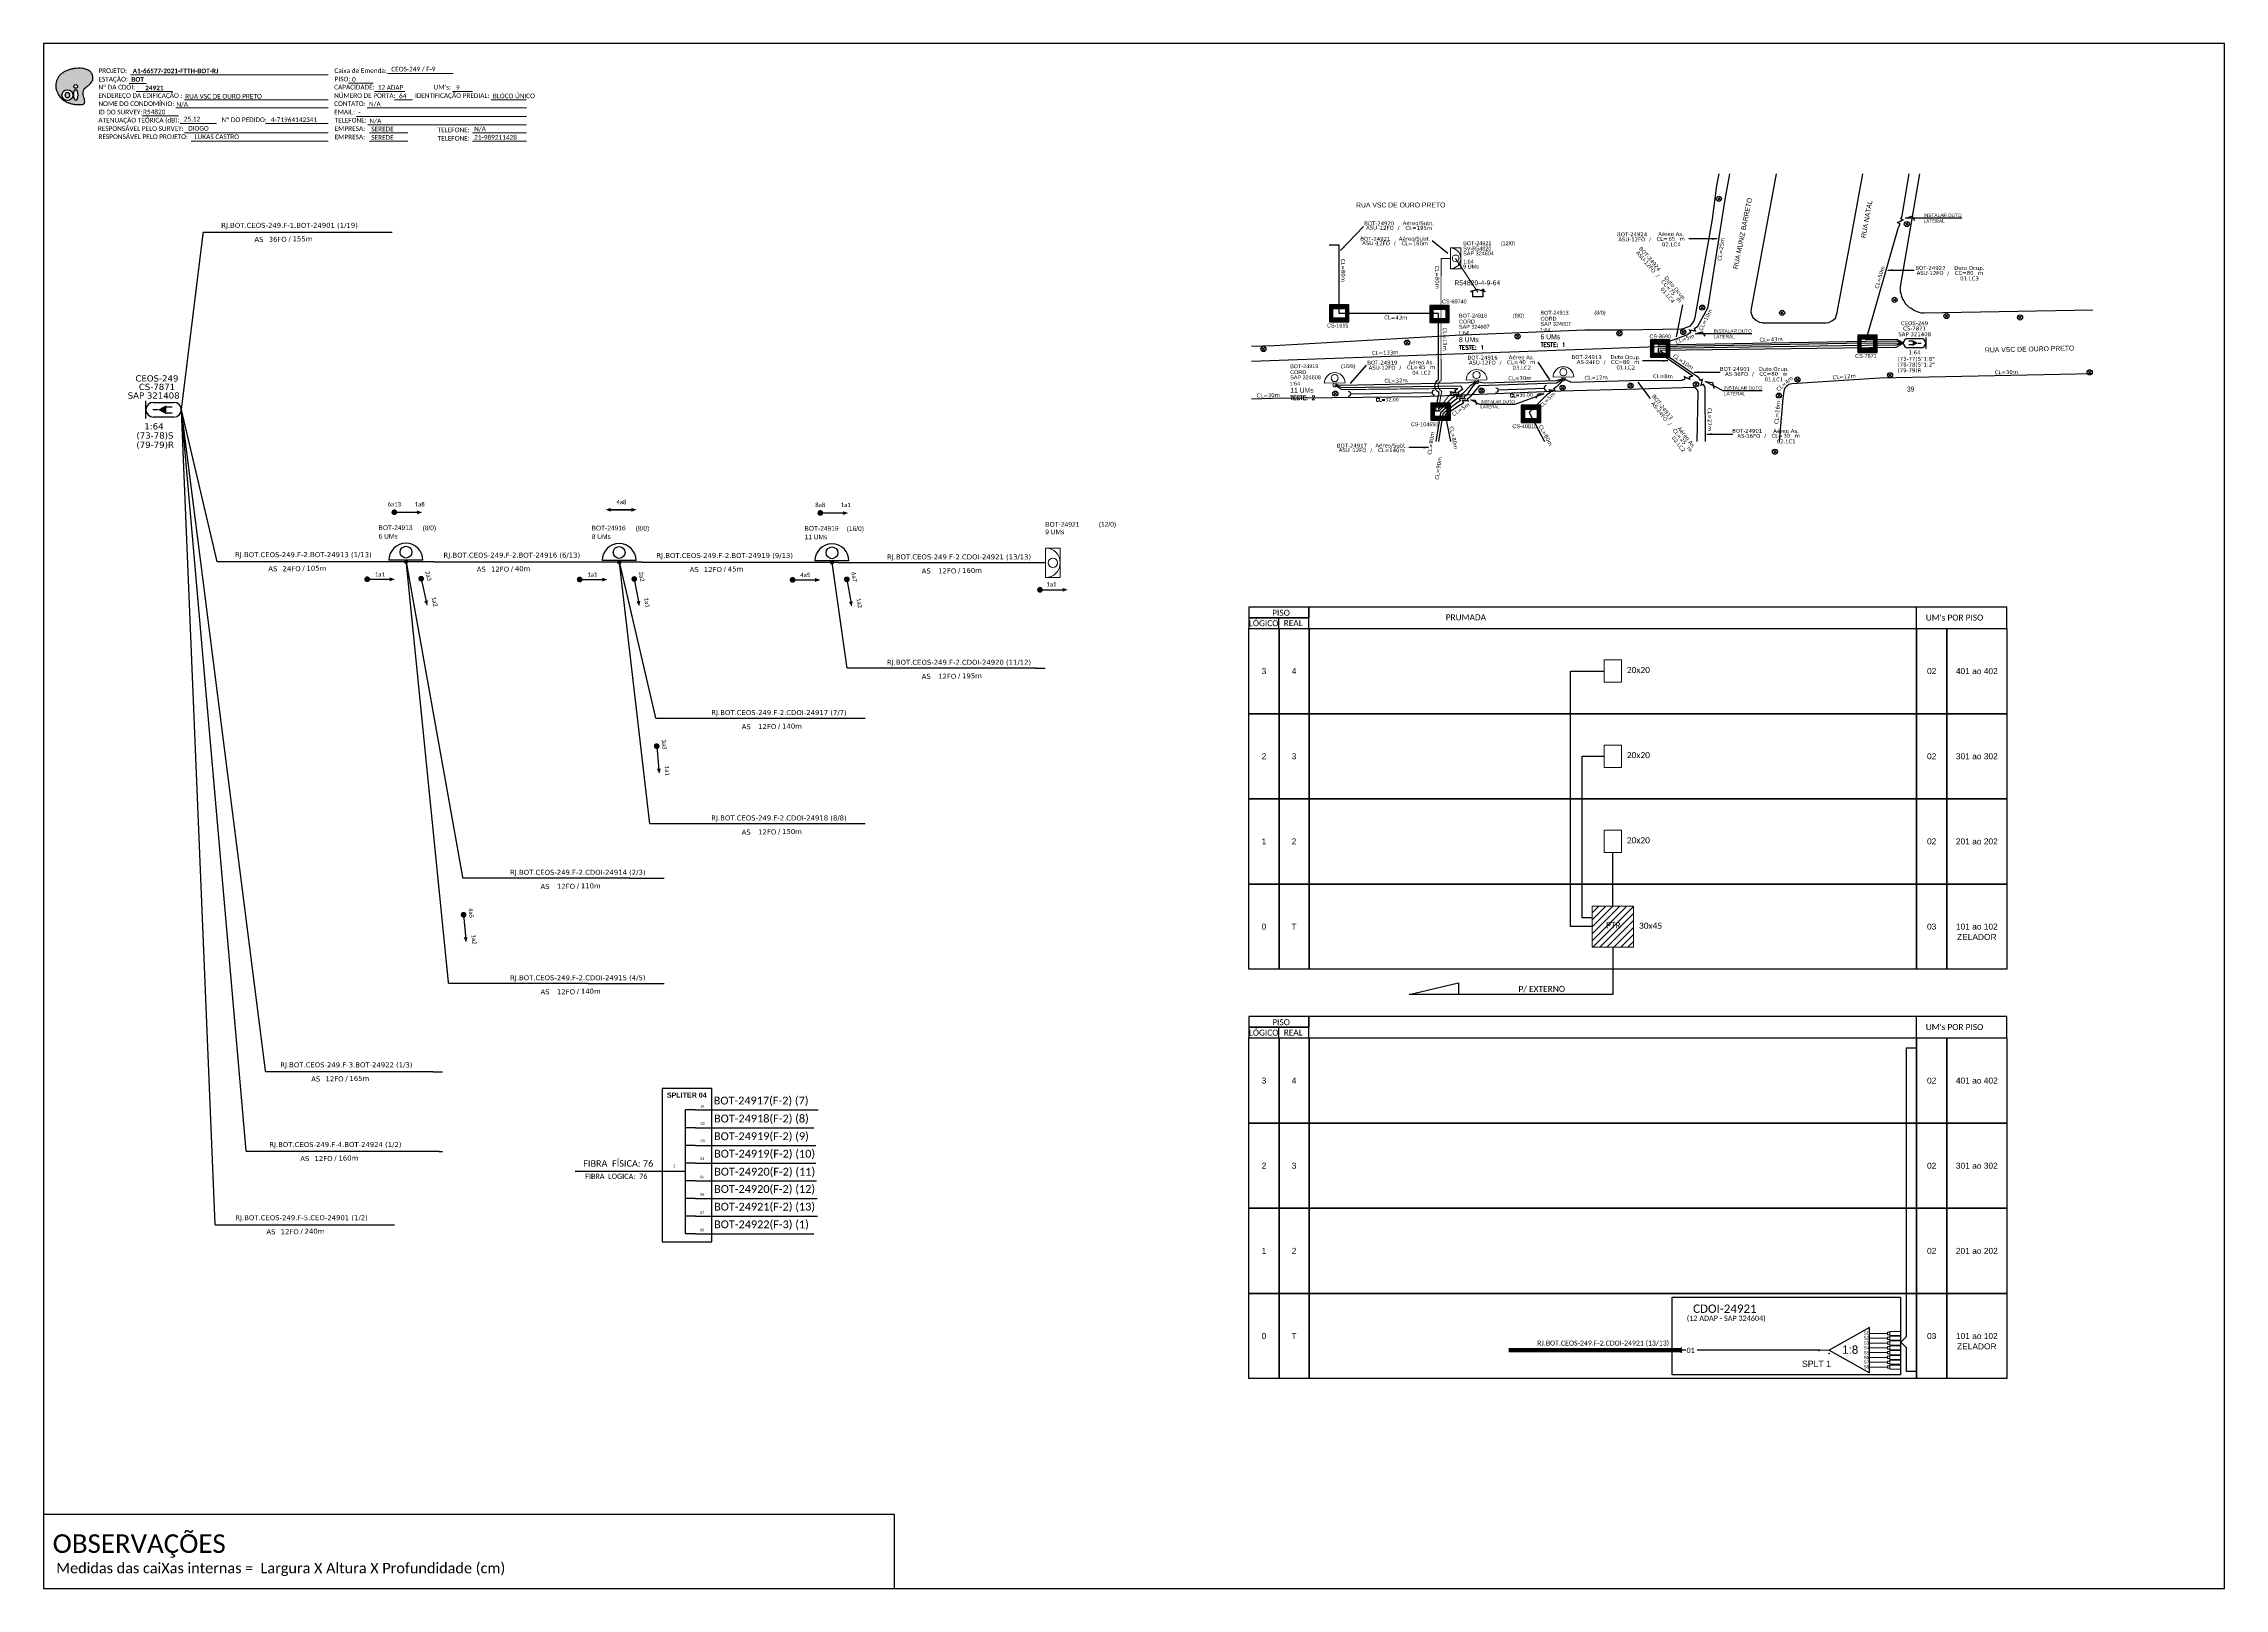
# Paper-space layout 'CDOI-24921' of a CAD drawing. Extents: x 0 to 839, y 0 to 594.
# The model-space entities are those that its viewports show. They can reach past a viewport. Long polylines and large blocks are cut down to what shows.
import ezdxf
from ezdxf.enums import TextEntityAlignment as Align

# ---------------------------------------------------------------- set-up
doc = ezdxf.new("R2010")
doc.units = 0
for name, color, linetype in [('10.1-Caixas Subterrâneas', 5, 'Continuous'), ('20.4-CEOS', 1, 'Continuous'), ('CAP a instalar', 1, 'Continuous'), ('CDO_POSTE', 1, 'Continuous'), ('Comprimeto de lance', 255, 'Continuous'), ('label_cabos', 7, 'Continuous'), ('Legenda', 1, 'Continuous'), ('QUADRA', 7, 'Continuous'), ('Segmento de Logradouro Texto', 5, 'Continuous'), ('SETA', 7, 'Continuous'), ('Subida Lateral', 5, 'Continuous'), ('surveys', 7, 'Continuous'), ('surveys legendas', 7, 'Continuous'), ('texto', 255, 'Continuous'), ('UNIFILAR', 7, 'Continuous')]:
    doc.layers.add(name, color=color, linetype=linetype)
for name, color, linetype, lineweight in [("20.0-LEGENDA DOS CDO'S", 1, 'Continuous', 0), ('20.1-CDO_INTERIOR', 1, 'Continuous', 0), ('20.2-CDO_POSTE', 1, 'Continuous', 5), ('20.6-CORDOALHA_SUPORTE', 7, 'Continuous', 25), ('40.1-ETIQUETAS', 1, 'Continuous', 20), ('CORDOALHA_SUPORTE', 7, 'Continuous', 25), ('Segmento Logradouro Texto', 7, 'Continuous', 0)]:
    doc.layers.add(name, color=color, linetype=linetype, lineweight=lineweight)
doc.layers.add('DROP DE CLIENTE', color=140, linetype='Continuous', plot=False)
doc.layers.add('EXTRA', color=50, linetype='Continuous', plot=False)
doc.styles.add('ARIAL', font='arial.ttf')
doc.styles.add('DIGICADE', font='arial.ttf')
doc.styles.add('ROMANS', font='romans')
doc.styles.add('siredit', font='verdana.ttf')
doc.styles.get("Standard").update_dxf_attribs({"font": 'arial.ttf'})
doc.styles.add('WMF-Calibri0', font='calibri.ttf')
doc.styles.add('WMF-Calibri1', font='calibrib.ttf')
doc.linetypes.add('FENCELINE1', pattern='A,0.25,-0.1,[133,ltypeshp.shx,S=0.1,R=0,X=-0.1,Y=0],-0.1,1', length=1.45)
doc.dimstyles.new('CC', dxfattribs={"dimtxt": 1, "dimasz": 2, "dimexe": 0.18, "dimexo": 0.0625, "dimgap": 0.09, "dimtad": 0, "dimdec": 0, "dimrnd": 1, "dimzin": 0, "dimdsep": 46, "dimtxsty": 'siredit', "dimblk": 'NONE', "dimcen": 0, "dimse1": 1, "dimse2": 1, "dimsd1": 1, "dimsd2": 1, "dimclrt": 7, "dimadec": 0, "dimazin": 0, "dimtfac": 1, "dimtdec": 0, "dimtofl": 0, "dimtmove": 0, "dimatfit": 3, "dimfxl": 0, "dimtolj": 1, "dimtzin": 0, "dimarcsym": 0})

# ---------------------------------------------------------------- blocks, each defined once
blk = doc.blocks.new('OI')
h = blk.add_hatch(color=40)
edge = h.paths.add_edge_path()
edge.add_spline(control_points=[(4.35, -0.67), (3.92, -0.99), (3.26, -1.5), (2.81, -2.59), (2.9, -3.5), (3.06, -4.27), (3.31, -4.85), (3.37, -5.39), (3.4, -5.88), (3.2, -6.4), (2.54, -6.61), (1.65, -6.63), (0.55, -6.67), (-0.56, -6.42), (-1.61, -6.14), (-2.77, -5.61), (-3.92, -4.77), (-4.89, -3.7), (-5.34, -2.65), (-5.6, -1.94), (-5.85, -0.96), (-5.71, 0.47), (-5.1, 2.02), (-4.14, 3.02), (-3.3, 3.61), (-2.37, 4.16), (-1.36, 4.44), (-0.56, 4.7), (0.79, 4.85), (2.24, 4.97), (3.79, 4.57), (4.67, 4.21), (5.44, 3.65), (5.76, 2.99), (6.03, 2.21), (6.01, 1.46), (5.72, 0.64), (5.31, 0.08), (4.88, -0.38), (4.51, -0.55), (4.35, -0.67)], knot_values=[0, 0, 0, 0, 1.60434, 2.417191, 3.427595, 4.282808, 4.776746, 5.304182, 5.888771, 6.258406, 6.858137, 7.79129, 8.986195, 10.124242, 11.187857, 12.242908, 13.953784, 15.414161, 16.515391, 17.349188, 17.675853, 19.552021, 21.515531, 22.568638, 23.63245, 24.621084, 25.782718, 26.745347, 27.142653, 29.870543, 31.004649, 31.921532, 32.709589, 33.801391, 34.042471, 35.192333, 35.971461, 36.628871, 37.254359, 37.836911, 37.836911, 37.836911, 37.836911], degree=3, periodic=0)
h.paths.add_polyline_path([(1.13, -0.87, -1), (-0.04, -0.87, -1)], flags=16)
edge = h.paths.add_edge_path(flags=16)
edge.add_ellipse((0.56, -3.59), major_axis=(-0.02, 1.71), ratio=0.361305, start_angle=0, end_angle=360)
h.paths.add_polyline_path([(-0.36, -3.62, -1), (-3.8, -3.62, -1)], flags=16)
edge = h.paths.add_edge_path(flags=0)
edge.add_ellipse((-2.08, -3.62), major_axis=(0, 0.885), ratio=0.758294, start_angle=0, end_angle=360)
at = {"color": 40}
for centre, radius in [((-2.08, -3.62), 1.72), ((0.54, -0.87), 0.587)]:
    blk.add_circle(centre, radius, dxfattribs=at)
blk.add_ellipse((-2.08, -3.62), major_axis=(0, 0.885), ratio=0.758294, start_param=-3.141592653589792, end_param=3.141592653589792, dxfattribs=at)
blk.add_ellipse((0.56, -3.59), major_axis=(-0.02, 1.71), ratio=0.361305, dxfattribs=at)
at = {"color": 40, "start_tangent": (-0.800898, -0.598801), "end_tangent": (-0.800898, -0.598801)}
blk.add_spline([(4.35, -0.67), (3.2, -1.78), (2.9, -2.54), (2.92, -3.55), (3.12, -4.38), (3.28, -4.85), (3.37, -5.37), (3.35, -5.95), (3.2, -6.29), (2.66, -6.55), (1.73, -6.63), (0.54, -6.62), (-0.58, -6.41), (-1.6, -6.11), (-2.56, -5.67), (-3.95, -4.67), (-4.89, -3.56), (-5.37, -2.56), (-5.64, -1.78), (-5.72, -1.46), (-5.63, 0.42), (-4.84, 2.22), (-4.13, 2.99), (-3.27, 3.62), (-2.4, 4.09), (-1.3, 4.47), (-0.37, 4.72), (0.02, 4.77), (2.75, 4.8), (3.85, 4.53), (4.69, 4.16), (5.31, 3.68), (5.85, 2.73), (5.93, 2.5), (5.94, 1.35), (5.67, 0.62), (5.29, 0.08), (4.84, -0.36), (4.35, -0.67)], degree=3, dxfattribs=at)
blk = doc.blocks.new('CARIMBO')
at = {"color": 7, "lineweight": 0}
for points in [[(134.48, -16.3), (159.61, -16.3)], [(35.15, -20.06), (41.7, -20.06)], [(35.66, -16.79), (111.64, -16.79)], [(37.81, -23.14), (51.75, -23.14)], [(119.43, -20.02), (128.92, -20.02)], [(129.48, -23.14), (141.1, -23.14)], [(159.42, -23.14), (167.09, -23.14)], [(40.13, -32.55), (54.07, -32.55)], [(52.97, -29.48), (111.64, -29.48)], [(56.38, -26.37), (111.64, -26.37)], [(122.56, -32.72), (187.83, -32.72)], [(126.6, -29.48), (187.83, -29.48)], [(137.07, -26.37), (144.01, -26.37)], [(174.24, -26.37), (187.8, -26.37)], [(54.67, -35.52), (68.61, -35.52)], [(56.38, -39.07), (111.64, -39.07)], [(126.84, -35.96), (187.83, -35.96)], [(127.45, -39.07), (142.25, -39.07)], [(167.06, -39.07), (187.83, -39.07)], [(58.87, -42.31), (111.64, -42.31)], [(127.45, -42.31), (142.25, -42.31)], [(167.06, -42.31), (187.83, -42.31)]]:
    blk.add_lwpolyline(points, dxfattribs=at)
at = {"color": 7, "xscale": 1.213923925163967, "yscale": 1.213923925163967, "zscale": 1.213923925163967, "rotation": 0.1532896023949059}
blk.add_blockref('OI', (13.86, -20.16), dxfattribs=at)
at = {"color": 7, "lineweight": 0, "style": 'WMF-Calibri0'}
for s, height, p in [('PROJETO:', 1.793, (23.26, -16.04)), ('Caixa de Emenda:', 1.7927, (114.02, -16.04)), ('ESTAÇÃO:', 1.793, (23.26, -19.32)), ('ENDEREÇO DA EDIFICAÇÃO :', 1.7927, (23.26, -25.63)), ('Nº DA CDOI:', 1.7927, (23.26, -22.39)), ('CAPACIDADE:', 1.7927, (113.91, -22.39)), ('NÚMERO DE PORTA:', 1.7927, (113.91, -25.63)), ('PISO:', 1.793, (114.09, -19.28)), ('IDENTIFICAÇÃO PREDIAL:', 1.7927, (144.99, -25.63)), ("UM's:", 1.793, (152.15, -22.39)), ('ATENUAÇÃO TEÓRICA (dB):', 1.7927, (23.26, -35.09)), ('NOME DO CONDOMÍNIO:', 1.7927, (23.26, -28.74)), ('ID DO SURVEY:', 1.7927, (23.26, -31.97)), ('CONTATO:', 1.793, (113.91, -28.74)), ('EMAIL:', 1.793, (113.91, -31.97)), ('TELEFONE:', 1.793, (114.09, -35.09)), ('RESPONSÁVEL PELO SURVEY:', 1.7927, (23.02, -38.32)), ('RESPONSÁVEL PELO PROJETO:', 1.7927, (23.26, -41.44)), ('EMPRESA:', 1.793, (114.09, -38.32)), ('EMPRESA:', 1.793, (114.09, -41.56)), ('TELEFONE:', 1.793, (153.7, -38.83)), ('TELEFONE:', 1.793, (153.7, -42.06))]:
    blk.add_text(s, height=height, dxfattribs=at).set_placement(p)
at = {"color": 7, "lineweight": 0, "flags": 8}
for tag, p, style in [('PROJ', (36.46, -16.13), 'WMF-Calibri1'), ('CEOS-XX', (135.87, -15.46), 'WMF-Calibri0'), ('EST', (35.94, -19.41), 'WMF-Calibri1'), ('LOGRADOURO', (56.65, -25.91), 'WMF-Calibri0'), ('PISO_PTR', (120.78, -19.42), 'WMF-Calibri0'), ('CAPAC.', (130.66, -22.52), 'WMF-Calibri0'), ('N°', (138.85, -25.77), 'WMF-Calibri0'), ("UC'S", (160.78, -22.54), 'WMF-Calibri0'), ('N°PREDIO', (174.94, -25.77), 'WMF-Calibri0'), ('_ID_', (40.39, -31.94), 'WMF-Calibri0'), ('NOME_DO_COND.', (53.23, -29.02), 'WMF-Calibri0'), ('O_POTEN', (56.06, -34.68), 'WMF-Calibri0'), ('EMAIL', (123.26, -32.12), 'WMF-Calibri0'), ('NOME_DO_CONTATO', (127.3, -28.89), 'WMF-Calibri0'), ('RES_SURVEY', (57.78, -38.23), 'WMF-Calibri0'), ('RES_PROJ', (60.27, -41.47), 'WMF-Calibri0'), ('TELEFONE', (127.55, -35.36), 'WMF-Calibri0'), ('EMP_RESP_SURVEY', (128.16, -38.47), 'WMF-Calibri0'), ('EMP_RESP_PROJ', (128.16, -41.71), 'WMF-Calibri0'), ('CONT_RESP_SURVEY', (167.76, -38.47), 'WMF-Calibri0'), ('CONT_RESP_PROJ', (167.76, -41.71), 'WMF-Calibri0')]:
    blk.add_attdef(tag, p, '', height=1.79, dxfattribs=dict(at, style=style))
at = {"color": 7, "lineweight": 0, "style": 'WMF-Calibri1', "flags": 8}
blk.add_attdef("N° CDO'S", text='', height=1.79, dxfattribs=at).set_placement((44.78, -22.68), align=Align.CENTER)
blk = doc.blocks.new('CEOS_RP_CT_DRT')
at = {"layer": '20.4-CEOS', "color": 0}
for p, q in [((-4.54, 1.19), (-1.19, 1.19)), ((-1.19, -1.19), (-4.54, -1.19))]:
    blk.add_line(p, q, dxfattribs=at)
for points in [[(-5.73, -1.43), (-5.73, 1.44)], [(-3.79, 0), (-4.59, 0)], [(-2.47, 0.48), (-1.45, 0.48)], [(-2.47, -0.52), (-1.45, -0.52)]]:
    blk.add_lwpolyline(points, dxfattribs=at)
blk.add_lwpolyline([(-3.79, 0, 0, 1.47, 0), (-2.41, 0, 1.47, 1.47, 0)], format="xyseb", dxfattribs=at)
for centre, start, end in [((-4.54, 0), 90, 270), ((-1.19, 0), 270, 90)]:
    blk.add_arc(centre, 1.19, start, end, dxfattribs=at)
at = {"layer": '20.4-CEOS', "color": 7, "style": 'siredit'}
for tag, p in [('Nº_DA_CEOS', (-2.86, 5.6)), ('LOCAL', (-2.86, 4.24)), ('SAP', (-2.86, 2.78)), ('RACIO_SPLITAGEM', (-2.86, -1.88)), ('FIBRAS_SPLITTER', (-2.86, -3.58)), ('RESERVA_FINAIS', (-2.86, -6.39)), ('FIBRAS_TOP_C', (-2.86, -5.08))]:
    blk.add_attdef(tag, text='', height=1.01, dxfattribs=at).set_placement(p, align=Align.TOP_CENTER)
blk = doc.blocks.new('ETIQUETA_RS5F')
at = {"layer": '40.1-ETIQUETAS', "color": 0, "style": 'siredit'}
blk.add_text('/', height=1.5, dxfattribs=at).set_placement((1.58, -1.95), align=Align.MIDDLE_RIGHT)
for tag, p in [('ETIQUETA_R_SECUNDARIA', (1.21, 2.1)), ('ETIQUETA_R_PRIMARIA', (1.21, 4.1)), ('F_ATIVAS/F_MORTAS', (1.14, -4.24))]:
    blk.add_attdef(tag, text='', height=1.5, dxfattribs=at).set_placement(p, align=Align.MIDDLE_CENTER)
for tag, p in [('TIPO_CABO', (-6.58, -2.12)), ('CAP_CABO', (0.4, -2.09))]:
    blk.add_attdef(tag, text='', height=1.5, dxfattribs=at).set_placement(p, align=Align.MIDDLE_RIGHT)
for tag, p in [('FUSÃO_1', (0.85, -8.39)), ('FUSÃO_2', (0.85, -10.6)), ('FUSÃO_3', (0.85, -12.93)), ('FUSÃO_4', (0.85, -15.14)), ('FUSÃO_5', (0.85, -17.16))]:
    blk.add_attdef(tag, text='', height=1.5, dxfattribs=at).set_placement(p, align=Align.CENTER)
blk.add_attdef('METROS', text='', height=1.5, dxfattribs=at).set_placement((2.14, -1.95), align=Align.MIDDLE_LEFT)
blk = doc.blocks.new('CDOE-TEXTO PADRÃO')
at = {"layer": "20.0-LEGENDA DOS CDO'S", "color": 0, "style": 'ARIAL'}
for tag, p in [('CDO_N', (0.49, 7.39)), ('SAP', (0.51, 1.67)), ('CORDOALHA', (0.5, 4.33)), ('SPLITER_1', (0.59, -0.91)), ('(XX-XX_F)S', (0.54, -8.29)), ('SPLITER_2', (0.6, -3.55)), ('(XX-XX_L)S', (0.55, -10.83)), ('UMS', (0.55, -13.15))]:
    blk.add_attdef(tag, p, '', height=1.7, rotation=0.11799, dxfattribs=at)
blk.add_attdef('FIBRAS_UTILIZADAS', text='', height=1.7, rotation=0.11799, dxfattribs=at).set_placement((19.77, 7.43), align=Align.CENTER)
blk = doc.blocks.new('CDOI_INT')
at = {"layer": '20.1-CDO_INTERIOR', "color": 0, "lineweight": 18}
blk.add_lwpolyline([(4.25, -4.25), (4.25, 4.25), (0, 4.25), (0, -4.25)], close=True, dxfattribs=at)
blk.add_circle((2.12, 0), 1.36, dxfattribs=at)
blk.add_arc((0, 0), 4.25, 270, 90, dxfattribs=at)
at = {"layer": "20.0-LEGENDA DOS CDO'S", "color": 0, "style": 'ARIAL'}
for tag, p in [('SAP', (-0.08, 6.23)), ('CDO_N', (-0.08, 10.38)), ('SURVEY', (-0.08, 8.2)), ('SPLITER_1', (21.18, 10.38)), ('SPLITER_2', (21.19, 8.68)), ('1:XX', (5.94, -2.22)), ('UMS', (5.94, -4.24))]:
    blk.add_attdef(tag, p, '', height=1.36, dxfattribs=at)
blk.add_attdef('FIBRAS_UTILIZADAS', text='', height=1.36, dxfattribs=at).set_placement((15.34, 10.38), align=Align.CENTER)
blk = doc.blocks.new('SURVEY_SURVEY')
for p, q in [((0, 0.0000152), (-0.0000151, 0.0000108)), ((-0.0000151, 0.0000108), (-0.0000104, 0.0000108)), ((-0.0000103, 0), (-0.0000103, 0.0000108)), ((0.0000103, 0), (-0.0000103, 0)), ((0, 0.0000152), (0.0000151, 0.0000108)), ((0.0000101, 0.0000159), (0.0000117, 0.0000159)), ((0.0000101, 0.0000123), (0.0000101, 0.0000159)), ((0.0000151, 0.0000108), (0.0000103, 0.0000108)), ((0.0000103, 0.0000108), (0.0000103, 0)), ((0.0000117, 0.0000159), (0.0000117, 0.0000119))]:
    blk.add_line(p, q)
blk = doc.blocks.new('*X65')
at = {"color": 0, "linetype": 'Continuous'}
for p, q in [((-1.25, 0.34099), (-0.49099, 1.1)), ((-1.25, 0.517767), (-0.667767, 1.1)), ((-1.25, 0.694544), (-0.844544, 1.1)), ((-1.25, 0.87132), (-1.02132, 1.1)), ((-1.25, 1.048097), (-1.198097, 1.1)), ((-1.25, 0.164214), (-0.8035, 0.610714)), ((-1.25, -0.012563), (-0.8035, 0.433937)), ((-1.25, -0.18934), (-0.8035, 0.25716)), ((-1.25, -0.366117), (-0.8035, 0.080383)), ((-0.789214, 0.625), (-0.314214, 1.1)), ((-0.612437, 0.625), (-0.137437, 1.1)), ((-0.43566, 0.625), (0.03934, 1.1)), ((-0.258883, 0.625), (0.216117, 1.1)), ((-0.082107, 0.625), (0.392893, 1.1)), ((0.09467, 0.625), (0.56967, 1.1)), ((0.271447, 0.625), (0.746447, 1.1)), ((0.448223, 0.625), (0.923223, 1.1)), ((0.625, 0.625), (1.1, 1.1)), ((0.801777, 0.625), (1.25, 1.073223)), ((0.8035, 0.449947), (1.25, 0.896447)), ((0.8035, 0.27317), (1.25, 0.71967)), ((0.8035, 0.096393), (1.25, 0.542893)), ((0.8035, -0.080383), (1.25, 0.366117)), ((0.8035, -0.25716), (1.25, 0.18934)), ((0.8035, -0.433937), (1.25, 0.012563)), ((-1.25, -0.542893), (-0.8035, -0.096393)), ((-1.25, -0.71967), (-0.8035, -0.27317)), ((-1.25, -0.896447), (-0.8035, -0.449947)), ((-1.25, -1.073223), (-0.801777, -0.625)), ((-1.1, -1.1), (-0.625, -0.625)), ((-0.923223, -1.1), (-0.448223, -0.625)), ((-0.746447, -1.1), (-0.271447, -0.625)), ((-0.56967, -1.1), (-0.09467, -0.625)), ((-0.392893, -1.1), (0.082107, -0.625)), ((-0.216117, -1.1), (0.258883, -0.625)), ((-0.03934, -1.1), (0.43566, -0.625)), ((0.137437, -1.1), (0.612437, -0.625)), ((0.314214, -1.1), (0.789214, -0.625)), ((0.49099, -1.1), (1.25, -0.34099)), ((0.667767, -1.1), (1.25, -0.517767)), ((0.8035, -0.610714), (1.25, -0.164214)), ((0.844544, -1.1), (1.25, -0.694544)), ((1.02132, -1.1), (1.25, -0.87132)), ((1.198097, -1.1), (1.25, -1.048097))]:
    blk.add_line(p, q, dxfattribs=at)
blk = doc.blocks.new('MANHOLE_MQ')
at = {"color": 0, "linetype": 'Continuous'}
for p, q in [((0.0000062, 0.0000057), (-0.0000063, 0.0000057)), ((-0.0000063, 0.0000057), (-0.0000063, -0.0000053)), ((-0.000004, 0.0000033), (0.000004, 0.0000033)), ((-0.000004, -0.0000029), (-0.000004, 0.0000033)), ((0.000004, 0.0000033), (0.000004, -0.0000029)), ((0.0000062, -0.0000053), (0.0000062, 0.0000057)), ((-0.0000063, -0.0000053), (0.0000062, -0.0000053)), ((0.000004, -0.0000029), (-0.000004, -0.0000029)), ((0.000004, -0.0000029), (0.000004, -0.0000029))]:
    blk.add_line(p, q, dxfattribs=at)
at = {"color": 0, "linetype": 'Continuous', "xscale": 5e-06, "yscale": 5e-06, "zscale": 1e-05}
blk.add_blockref('*X65', (0, 0.0000002), dxfattribs=at)
blk = doc.blocks.new('*U93')
at = {"layer": '20.4-CEOS', "color": 7, "style": 'siredit'}
for tag, p in [('FIBRAS_SPLITTER', (0, 0)), ('FIBRAS_TOP_C', (0, -4.13)), ('RESERVA_FINAIS', (0, -5.46))]:
    blk.add_attdef(tag, p, '', height=1.01, dxfattribs=at)
for tag, p, flags in [('QTDE', (0, -9.4), 1), ('ID_ATIVIDADE', (0, -6.77), 3), ('FATOR', (0, -8.09), 1), ('FID', (0, -10.71), 1)]:
    blk.add_attdef(tag, p, '', height=1.01, dxfattribs=dict(at, flags=flags))
blk = doc.blocks.new('*U95')
at = {"layer": '20.4-CEOS', "color": 7, "style": 'siredit'}
blk.add_attdef('FIBRAS_SPLITTER', (0, 0), '', height=1.01, dxfattribs=at)
for tag, p, flags in [('QTDE', (0, -4.11), 1), ('ID_ATIVIDADE', (0, -1.48), 3), ('FATOR', (0, -2.79), 1), ('FID', (0, -5.42), 1)]:
    blk.add_attdef(tag, p, '', height=1.01, dxfattribs=dict(at, flags=flags))
blk = doc.blocks.new('Inst CORD BENZINAL 4.55MM 3F (sem recursos)')
at = {"layer": '20.6-CORDOALHA_SUPORTE', "color": 0, "lineweight": 0, "style": 'ROMANS'}
for tag, p, flags in [('FATOR', (-5.2, -4.44), 3), ('ID_ATIVIDADE', (-5.2, -6.67), 3), ('FID', (-5.2, -8.9), 1)]:
    blk.add_attdef(tag, p, '', height=1, dxfattribs=dict(at, flags=flags))
blk.add_attdef('LANCE', text='', height=1, dxfattribs=at).set_placement((-0.54, -2.21), align=Align.RIGHT)
at = {"layer": '20.6-CORDOALHA_SUPORTE', "color": 0, "style": 'siredit'}
blk.add_attdef('QTDE', (-0.54, -2.21), '', height=1, rotation=359.69, dxfattribs=at)
blk = doc.blocks.new('Inst CDOE-8 CAIXA DIST OPT CDOE 48F_8D C_SPL OPTAP')
at = {"layer": "20.0-LEGENDA DOS CDO'S", "color": 0, "style": 'ARIAL'}
for tag, p, height in [('CORDOALHA', (0.12, 4.02), 0.8), ('FID', (0.12, 5.25), 0.8), ('1:XX', (-0.01, 1.7), 0.8), ('SAP', (0.12, 2.96), 0.8), ('UMS', (0.14, 0.22), 1)]:
    blk.add_attdef(tag, p, '', height=height, rotation=0.118, dxfattribs=at)
at = {"layer": "20.0-LEGENDA DOS CDO'S", "color": 0}
for tag, p, style, flags in [('ID_ATIVIDADE', (0.12, 6.47), 'ARIAL', 3), ('FATOR', (7.92, 6.47), 'ARIAL', 1), ('QTDE', (0.23, -0.97), 'DIGICADE', 3)]:
    blk.add_attdef(tag, p, '', height=0.8, rotation=0.118, dxfattribs=dict(at, style=style, flags=flags))
at = {"layer": "20.0-LEGENDA DOS CDO'S", "color": 0, "style": 'ARIAL'}
blk.add_attdef('FIBRAS_UTILIZADAS', text='', height=0.8, rotation=0.118, dxfattribs=at).set_placement((13.48, 5.26), align=Align.CENTER)
blk = doc.blocks.new('Teste  FTTH')
at = {"color": 0, "lineweight": 0, "style": 'ROMANS'}
for tag, p in [('TESTE', (-2.3, -0.29)), ('QTDE', (0.21, -0.29))]:
    blk.add_attdef(tag, p, '', height=0.48, dxfattribs=at)
for tag, p, flags in [('FID', (-2.23, -1.25), 1), ('FATOR', (-2.23, -2.03), 3), ('ID_ATIVIDADE', (-2.23, -2.72), 3)]:
    blk.add_attdef(tag, p, '', height=0.48, dxfattribs=dict(at, flags=flags))
blk = doc.blocks.new('Inst CDOE-16 CAIXA DIST OPT CDOE 48F_16D C_SPL_2_1_8')
at = {"layer": "20.0-LEGENDA DOS CDO'S", "color": 0, "style": 'ARIAL'}
for tag, p, height in [('CORDOALHA', (0.12, 4.02), 0.8), ('FID', (0.12, 5.25), 0.8), ('1:XX', (-0.01, 1.7), 0.8), ('SAP', (0.12, 2.96), 0.8), ('UMS', (0.14, 0.22), 1)]:
    blk.add_attdef(tag, p, '', height=height, rotation=0.118, dxfattribs=at)
at = {"layer": "20.0-LEGENDA DOS CDO'S", "color": 0}
for tag, p, style, flags in [('ID_ATIVIDADE', (0.12, 6.47), 'ARIAL', 3), ('FATOR', (7.92, 6.47), 'ARIAL', 1), ('QTDE', (0.1, -1.17), 'DIGICADE', 3)]:
    blk.add_attdef(tag, p, '', height=0.8, rotation=0.118, dxfattribs=dict(at, style=style, flags=flags))
at = {"layer": "20.0-LEGENDA DOS CDO'S", "color": 0, "style": 'ARIAL'}
blk.add_attdef('FIBRAS_UTILIZADAS', text='', height=0.8, rotation=0.118, dxfattribs=at).set_placement((13.48, 5.26), align=Align.CENTER)
blk = doc.blocks.new('LEGENDA DOS CABOS')
at = {"layer": 'EXTRA', "color": 0, "style": 'siredit'}
for tag, p in [('ID', (4.6, 0.97)), ('XX', (9.03, 0.97))]:
    blk.add_attdef(tag, text='', height=0.48, rotation=359.69, dxfattribs=at).set_placement(p, align=Align.MIDDLE_CENTER)
at = {"layer": 'Legenda', "color": 0, "style": 'siredit'}
for tag, p in [('TIPO_CABO', (1.31, 0)), ('CABO', (4.69, -0.05)), ('/', (6.81, -0.05)), ('METROS', (10.03, -0.05))]:
    blk.add_attdef(tag, text='', height=0.8, rotation=359.69, dxfattribs=at).set_placement(p, align=Align.MIDDLE_CENTER)
blk = doc.blocks.new('_None')
blk = doc.blocks.new('Inst CB AS CFOA-SM-ASU-120-S-12')
at = {"layer": 'label_cabos', "color": 0, "style": 'siredit'}
for tag, flags, p in [('ID_ATIVIDADE', 3, (1.31, 2.67)), ('FATOR', 1, (11.56, 2.55))]:
    blk.add_attdef(tag, text='', height=1, rotation=359.69, dxfattribs=dict(at, flags=flags)).set_placement(p, align=Align.MIDDLE_CENTER)
for tag, p in [('TIPO_CABO', (1.26, 0)), ('DESTINO_CABO', (3.13, 1.26)), ('CABO', (4.69, -0.05)), ('/', (7.71, -0.05)), ('LANCE', (10.81, 0)), ('TIPO_CABO', (13.11, 1.24)), ('UND', (15.96, 0)), ('FID', (13.15, -1.41))]:
    blk.add_attdef(tag, text='', height=1, rotation=359.69, dxfattribs=at).set_placement(p, align=Align.MIDDLE_CENTER)
blk.add_attdef('QTDE', (12.43, -0.47), '', height=1, rotation=359.69, dxfattribs=at)
blk = doc.blocks.new('Inst CB AS CFOA-SM-AS-80-TS-36')
at = {"layer": 'label_cabos', "color": 0, "style": 'siredit'}
for tag, flags, p in [('ID_ATIVIDADE', 3, (1.31, 2.67)), ('FATOR', 1, (11.56, 2.55))]:
    blk.add_attdef(tag, text='', height=1, rotation=359.69, dxfattribs=dict(at, flags=flags)).set_placement(p, align=Align.MIDDLE_CENTER)
for tag, p in [('TIPO_CABO', (1.76, 0)), ('DESTINO_CABO', (3.13, 1.26)), ('CABO', (4.69, -0.05)), ('/', (7.71, -0.05)), ('LANCE', (10.81, 0)), ('TIPO_CABO', (13.11, 1.24)), ('UND', (15.96, 0)), ('FID', (13.15, -1.41))]:
    blk.add_attdef(tag, text='', height=1, rotation=359.69, dxfattribs=at).set_placement(p, align=Align.MIDDLE_CENTER)
blk.add_attdef('QTDE', (12.43, -0.47), '', height=1, rotation=359.69, dxfattribs=at)
blk = doc.blocks.new('Inst CB DT OCUP CFOA-SM-ASU-120-S-12')
at = {"layer": 'label_cabos', "color": 0, "style": 'siredit'}
for tag, flags, p in [('ID_ATIVIDADE', 3, (1.31, 2.67)), ('FATOR', 1, (11.56, 2.55))]:
    blk.add_attdef(tag, text='', height=1, rotation=359.69, dxfattribs=dict(at, flags=flags)).set_placement(p, align=Align.MIDDLE_CENTER)
for tag, p in [('TIPO_CABO', (1.26, 0)), ('DESTINO_CABO', (3.13, 1.26)), ('CABO', (4.69, -0.05)), ('/', (7.71, -0.05)), ('LANCE', (10.91, 0)), ('TIPO_CABO', (13.11, 1.24)), ('UND', (15.96, 0)), ('FID', (13.15, -1.41))]:
    blk.add_attdef(tag, text='', height=1, rotation=359.69, dxfattribs=at).set_placement(p, align=Align.MIDDLE_CENTER)
blk.add_attdef('QTDE', (12.43, -0.47), '', height=1, rotation=359.69, dxfattribs=at)
blk = doc.blocks.new('Inst CB DT OCUP CFOA-SM-AS-80-TS-36')
at = {"layer": 'label_cabos', "color": 0, "style": 'siredit'}
for tag, flags, p in [('ID_ATIVIDADE', 3, (1.31, 2.67)), ('FATOR', 1, (11.56, 2.55))]:
    blk.add_attdef(tag, text='', height=1, rotation=359.69, dxfattribs=dict(at, flags=flags)).set_placement(p, align=Align.MIDDLE_CENTER)
for tag, p in [('TIPO_CABO', (1.76, 0)), ('DESTINO_CABO', (3.13, 1.26)), ('CABO', (4.69, -0.05)), ('/', (7.71, -0.05)), ('LANCE', (10.91, 0)), ('TIPO_CABO', (13.11, 1.24)), ('UND', (15.96, 0)), ('FID', (13.15, -1.41))]:
    blk.add_attdef(tag, text='', height=1, rotation=359.69, dxfattribs=at).set_placement(p, align=Align.MIDDLE_CENTER)
blk.add_attdef('QTDE', (12.43, -0.47), '', height=1, rotation=359.69, dxfattribs=at)
blk = doc.blocks.new('Inst CB DT OCUP CFOA-SM-AS-80-TS-24')
at = {"layer": 'label_cabos', "color": 0, "style": 'siredit'}
for tag, flags, p in [('ID_ATIVIDADE', 3, (1.31, 2.67)), ('FATOR', 1, (11.56, 2.55))]:
    blk.add_attdef(tag, text='', height=1, rotation=359.69, dxfattribs=dict(at, flags=flags)).set_placement(p, align=Align.MIDDLE_CENTER)
for tag, p in [('TIPO_CABO', (1.76, 0)), ('DESTINO_CABO', (3.13, 1.26)), ('CABO', (4.69, -0.05)), ('/', (7.71, -0.05)), ('LANCE', (10.91, 0)), ('TIPO_CABO', (13.11, 1.24)), ('UND', (15.96, 0)), ('FID', (13.15, -1.41))]:
    blk.add_attdef(tag, text='', height=1, rotation=359.69, dxfattribs=at).set_placement(p, align=Align.MIDDLE_CENTER)
blk.add_attdef('QTDE', (12.43, -0.47), '', height=1, rotation=359.69, dxfattribs=at)
blk = doc.blocks.new('Inst CB AS CFOA-SM-AS-80-TS-24')
at = {"layer": 'label_cabos', "color": 0, "style": 'siredit'}
for tag, flags, p in [('ID_ATIVIDADE', 3, (1.31, 2.67)), ('FATOR', 1, (11.56, 2.55))]:
    blk.add_attdef(tag, text='', height=1, rotation=359.69, dxfattribs=dict(at, flags=flags)).set_placement(p, align=Align.MIDDLE_CENTER)
for tag, p in [('TIPO_CABO', (1.76, 0)), ('DESTINO_CABO', (3.13, 1.26)), ('CABO', (4.69, -0.05)), ('/', (7.71, -0.05)), ('LANCE', (10.81, 0)), ('TIPO_CABO', (13.11, 1.24)), ('UND', (15.96, 0)), ('FID', (13.15, -1.41))]:
    blk.add_attdef(tag, text='', height=1, rotation=359.69, dxfattribs=at).set_placement(p, align=Align.MIDDLE_CENTER)
blk.add_attdef('QTDE', (12.43, -0.47), '', height=1, rotation=359.69, dxfattribs=at)
blk = doc.blocks.new('SPLT_1-8_SC-APC')
at = {"color": 1}
blk.add_lwpolyline([(-7.37, -2.1), (-17.04, -7.55), (-7.37, -13), (-7.37, -2.1)], dxfattribs=at)
at = {"color": 3, "lineweight": 0}
for points in [[(-2.99, -3.51), (-7.37, -3.51)], [(-7.37, -4.66), (-2.99, -4.66)], [(-2.41, -3.02), (-2.41, -4)], [(-2.41, -3.02), (0, -3.02)], [(-2.41, -4), (0, -4)], [(-2.41, -4.17), (-2.41, -5.16)], [(-2.41, -4.17), (0, -4.17)], [(-2.41, -5.16), (0, -5.16)], [(-7.37, -5.82), (-2.99, -5.82)], [(-7.37, -6.97), (-2.99, -6.97)], [(-7.37, -8.12), (-2.99, -8.12)], [(-7.37, -9.28), (-2.99, -9.28)], [(-7.37, -10.43), (-2.99, -10.43)], [(-2.41, -5.32), (-2.41, -6.31)], [(-2.41, -5.32), (0, -5.32)], [(-2.41, -6.31), (0, -6.31)], [(-2.41, -6.48), (-2.41, -7.46)], [(-2.41, -6.48), (0, -6.48)], [(-2.41, -7.46), (0, -7.46)], [(-2.41, -7.63), (-2.41, -8.62)], [(-2.41, -7.63), (0, -7.63)], [(-2.41, -8.62), (0, -8.62)], [(-2.41, -8.78), (-2.41, -9.77)], [(-2.41, -8.78), (0, -8.78)], [(-2.41, -9.77), (0, -9.77)], [(-2.41, -9.94), (-2.41, -10.92)], [(-2.41, -9.94), (0, -9.94)], [(-7.37, -11.58), (-2.99, -11.58)], [(-2.41, -10.92), (0, -10.92)], [(-2.41, -11.09), (-2.41, -12.08)], [(-2.41, -11.09), (0, -11.09)], [(-2.41, -12.08), (0, -12.08)]]:
    blk.add_lwpolyline(points, dxfattribs=at)
for points in [[(-2.99, -3.22), (-2.41, -3.22), (-2.41, -3.8), (-2.99, -3.8)], [(-2.99, -4.38), (-2.41, -4.38), (-2.41, -4.95), (-2.99, -4.95)], [(-2.99, -5.53), (-2.41, -5.53), (-2.41, -6.1), (-2.99, -6.1)], [(-2.99, -6.68), (-2.41, -6.68), (-2.41, -7.26), (-2.99, -7.26)], [(-2.99, -7.84), (-2.41, -7.84), (-2.41, -8.41), (-2.99, -8.41)], [(-2.99, -8.99), (-2.41, -8.99), (-2.41, -9.56), (-2.99, -9.56)], [(-2.99, -10.14), (-2.41, -10.14), (-2.41, -10.72), (-2.99, -10.72)], [(-2.99, -11.3), (-2.41, -11.3), (-2.41, -11.87), (-2.99, -11.87)]]:
    blk.add_lwpolyline(points, close=True, dxfattribs=at)
at = {"color": 1, "lineweight": 0}
blk.add_lwpolyline([(-17.04, -7.55), (-19.26, -7.55)], dxfattribs=at)
at = {"color": 1, "style": 'ARIAL'}
for s, height, p in [('S1', 0.75, (-8.74, -3.78)), ('S2', 0.75, (-8.74, -4.97)), ('1:8', 2, (-13.91, -8.4)), ('S3', 0.75, (-8.74, -6.18)), ('S4', 0.75, (-8.74, -7.36)), ('S5', 0.75, (-8.74, -8.57)), ('S6', 0.75, (-8.74, -9.69)), ('S7', 0.75, (-8.74, -10.78)), ('S8', 0.75, (-8.74, -11.9))]:
    blk.add_text(s, height=height, dxfattribs=at).set_placement(p)

msp = doc.modelspace()

# ---------------------------------------------------------------- hatches: boundary and pattern name
h = msp.add_hatch()
h.set_pattern_fill('ANSI31', color=1, scale=0.6)
h.set_pattern_definition([(45, (36.015, 3638.6599), (-1.3470384, 1.3470384), [])])
h.paths.add_polyline_path([(522, 967.4), (506.19, 967.4), (506.19, 951.6), (522, 951.6)])
h.paths.add_polyline_path([(510.93, 958.23), (517.73, 958.23), (517.73, 961.7), (510.93, 961.7)], flags=24)
h = msp.add_hatch(color=3)
h.dxf.hatch_style = 1
edge = h.paths.add_edge_path()
edge.add_arc((593.29, 796.57), 0.41, 0, 360)

# ---------------------------------------------------------------- linework, layer by layer
for points in [[(-89.32, 705.02), (749.25, 705.02), (749.25, 1299.02), (-89.32, 1299.02), (-89.32, 705.02)], [(397.25, 1074.1), (665.62, 1074.1), (665.62, 1082.33), (397.25, 1082.33), (397.25, 1082.33), (397.25, 1078.22)], [(630.87, 1074.1), (630.87, 1082.33)], [(385.68, 1074.1), (385.68, 1078.22)], [(397.25, 916.66), (665.62, 916.66), (665.62, 924.88), (397.25, 924.88), (397.25, 924.88), (397.25, 920.77)], [(630.87, 916.66), (630.87, 924.88)], [(385.68, 916.66), (385.68, 920.77)]]:
    msp.add_lwpolyline(points)
at = {"color": 7, "lineweight": 0}
msp.add_lwpolyline([(-4.01, 1268.26), (20.14, 1268.26)], dxfattribs=at)
at = {"color": 2}
for points in [[(648.26, 1231.86), (633.31, 1231.86), (626.62, 1231.86), (629.01, 1232.68), (630.12, 1231.05)], [(567.55, 1187.4), (552.6, 1187.4), (545.91, 1187.4), (548.3, 1188.21), (549.41, 1186.59)], [(571.5, 1165.5), (556.55, 1165.5), (549.56, 1169.14), (552.35, 1168.68), (552.92, 1166.36)], [(484.61, 1162.75), (485.33, 1164.36), (487.52, 1164.36), (476.43, 1160.3), (462.98, 1160.3), (459.45, 1162.11), (461.19, 1161.9), (461.66, 1160.21)]]:
    msp.add_lwpolyline(points, dxfattribs=at)
at = {"const_width": 1.1}
for points in [[(44.99, 1118.81, 1), (46.09, 1118.81, 1)], [(208.8, 1118.54, 1), (209.9, 1118.54, 1)], [(34.55, 1093.07, 1), (35.65, 1093.07, 1)], [(55.74, 1093.81, 1), (55.98, 1092.74, 1)], [(55.74, 1093.81, 1), (55.98, 1092.74, 1)], [(116.26, 1092.96, 1), (117.36, 1092.96, 1)], [(137.71, 1093.69, 1), (137.91, 1092.61, 1)], [(137.71, 1093.69, 1), (137.91, 1092.61, 1)], [(198.11, 1092.83, 1), (199.21, 1092.83, 1)], [(219.46, 1093.55, 1), (219.65, 1092.47, 1)], [(219.46, 1093.55, 1), (219.65, 1092.47, 1)], [(146.38, 1029.43, 1), (146.48, 1028.33, 1)], [(146.38, 1029.43, 1), (146.48, 1028.33, 1)], [(72.1, 964.58, 1), (72.2, 963.49, 1)], [(72.1, 964.58, 1), (72.2, 963.49, 1)]]:
    msp.add_lwpolyline(points, format="xyb", close=True, dxfattribs=at)
msp.add_lwpolyline([(293.25, 1088.99, 1.1, 1.1, 1), (294.35, 1088.99, 1.1, 1.1, 1)], format="xyseb", close=True)
for points in [[(374.11, 1078.22), (397.25, 1078.22), (397.25, 1082.33), (374.11, 1082.33)], [(374.11, 1074.1), (397.25, 1074.1), (397.25, 1078.22), (374.11, 1078.22)], [(374.14, 1074.1), (385.72, 1074.1), (385.72, 1041.36), (374.14, 1041.36)], [(385.72, 1074.1), (397.29, 1074.1), (397.29, 1041.36), (385.72, 1041.36)], [(397.29, 1074.1), (630.91, 1074.1), (630.91, 1041.36), (397.29, 1041.36)], [(630.91, 1074.1), (642.48, 1074.1), (642.48, 1041.36), (630.91, 1041.36)], [(642.48, 1074.1), (665.62, 1074.1), (665.62, 1041.36), (642.48, 1041.36)], [(374.14, 1041.36), (385.72, 1041.36), (385.72, 1008.62), (374.14, 1008.62)], [(385.72, 1041.36), (397.29, 1041.36), (397.29, 1008.62), (385.72, 1008.62)], [(397.29, 1041.36), (630.91, 1041.36), (630.91, 1008.62), (397.29, 1008.62)], [(630.91, 1041.36), (642.48, 1041.36), (642.48, 1008.62), (630.91, 1008.62)], [(642.48, 1041.36), (665.62, 1041.36), (665.62, 1008.62), (642.48, 1008.62)], [(374.14, 1008.62), (385.72, 1008.62), (385.72, 975.87), (374.14, 975.87)], [(385.72, 1008.62), (397.29, 1008.62), (397.29, 975.87), (385.72, 975.87)], [(397.29, 1008.62), (630.91, 1008.62), (630.91, 975.87), (397.29, 975.87)], [(630.91, 1008.62), (642.48, 1008.62), (642.48, 975.87), (630.91, 975.87)], [(642.48, 1008.62), (665.62, 1008.62), (665.62, 975.87), (642.48, 975.87)], [(374.14, 975.87), (385.72, 975.87), (385.72, 943.13), (374.14, 943.13)], [(385.72, 975.87), (397.29, 975.87), (397.29, 943.13), (385.72, 943.13)], [(397.29, 975.87), (630.91, 975.87), (630.91, 943.13), (397.29, 943.13)], [(630.91, 975.87), (642.48, 975.87), (642.48, 943.13), (630.91, 943.13)], [(642.48, 975.87), (665.62, 975.87), (665.62, 943.13), (642.48, 943.13)], [(374.11, 920.77), (397.25, 920.77), (397.25, 924.88), (374.11, 924.88)], [(374.11, 916.66), (397.25, 916.66), (397.25, 920.77), (374.11, 920.77)], [(374.14, 916.66), (385.72, 916.66), (385.72, 883.92), (374.14, 883.92)], [(385.72, 916.66), (397.29, 916.66), (397.29, 883.92), (385.72, 883.92)], [(397.29, 916.66), (630.91, 916.66), (630.91, 883.92), (397.29, 883.92)], [(630.91, 916.66), (642.48, 916.66), (642.48, 883.92), (630.91, 883.92)], [(642.48, 916.66), (665.62, 916.66), (665.62, 883.92), (642.48, 883.92)], [(374.14, 883.92), (385.72, 883.92), (385.72, 851.17), (374.14, 851.17)], [(385.72, 883.92), (397.29, 883.92), (397.29, 851.17), (385.72, 851.17)], [(397.29, 883.92), (630.91, 883.92), (630.91, 851.17), (397.29, 851.17)], [(630.91, 883.92), (642.48, 883.92), (642.48, 851.17), (630.91, 851.17)], [(642.48, 883.92), (665.62, 883.92), (665.62, 851.17), (642.48, 851.17)], [(374.14, 851.17), (385.72, 851.17), (385.72, 818.43), (374.14, 818.43)], [(385.72, 851.17), (397.29, 851.17), (397.29, 818.43), (385.72, 818.43)], [(397.29, 851.17), (630.91, 851.17), (630.91, 818.43), (397.29, 818.43)], [(630.91, 851.17), (642.48, 851.17), (642.48, 818.43), (630.91, 818.43)], [(642.48, 851.17), (665.62, 851.17), (665.62, 818.43), (642.48, 818.43)], [(374.14, 818.43), (385.72, 818.43), (385.72, 785.69), (374.14, 785.69)], [(385.72, 818.43), (397.29, 818.43), (397.29, 785.69), (385.72, 785.69)], [(397.29, 818.43), (630.91, 818.43), (630.91, 785.69), (397.29, 785.69)], [(630.91, 818.43), (642.48, 818.43), (642.48, 785.69), (630.91, 785.69)], [(642.48, 818.43), (665.62, 818.43), (665.62, 785.69), (642.48, 785.69)]]:
    msp.add_lwpolyline(points, close=True)
at = {"color": 3, "ltscale": 0.5}
for points in [[(506.19, 959.5), (497.8, 959.5), (497.8, 1057.73), (510.79, 1057.73)], [(506.19, 962.88), (502.3, 962.88), (502.3, 1024.99), (510.79, 1024.99)], [(514.1, 967.4), (514.1, 987.93)], [(514.1, 951.6), (514.1, 933.38), (435.8, 933.38), (454.8, 937.88), (454.8, 933.38)]]:
    msp.add_lwpolyline(points, dxfattribs=at)
at = {"color": 0, "lineweight": 0}
for points in [[(510.79, 1062.04), (517.41, 1062.04), (517.41, 1053.42), (510.79, 1053.42)], [(510.79, 1029.3), (517.41, 1029.3), (517.41, 1020.68), (510.79, 1020.68)], [(510.79, 996.55), (517.41, 996.55), (517.41, 987.93), (510.79, 987.93)]]:
    msp.add_lwpolyline(points, close=True, dxfattribs=at)
at = {"color": 1, "lineweight": 0}
msp.add_lwpolyline([(506.19, 967.4), (522, 967.4), (522, 951.6), (506.19, 951.6)], close=True, dxfattribs=at)
at = {"color": 3}
for points in [[(630.8, 788.38), (627.06, 788.38), (627.06, 797.52), (624.81, 799.69), (627.06, 801.86), (627.07, 912.88), (630.8, 912.88)], [(542.18, 796.59), (540.41, 796.59)], [(593.7, 796.59), (546.56, 796.59)]]:
    msp.add_lwpolyline(points, dxfattribs=at)
at = {"color": 7}
msp.add_lwpolyline([(148.57, 838.23), (167.58, 838.23), (167.58, 897.25), (148.57, 897.25)], close=True, dxfattribs=at)
at = {"color": 1}
msp.add_lwpolyline([(536.88, 816.96), (624.73, 816.96), (624.73, 787.16), (536.88, 787.16)], close=True, dxfattribs=at)
at = {"color": 1, "const_width": 1.6}
msp.add_lwpolyline([(474.06, 796.59), (540.41, 796.59)], dxfattribs=at)
at = {"color": 1}
msp.add_lwpolyline([(540.41, 797.63), (540.41, 795.54)], dxfattribs=at)
at = {"color": 7}
msp.add_lwpolyline([(-89.24, 733.5), (237.71, 733.5), (237.71, 705.02)], dxfattribs=at)
for p in [(374.14, 1074.1), (374.14, 1041.36), (374.14, 1008.62), (374.14, 975.87), (374.14, 916.66), (374.14, 883.92), (374.14, 851.17), (374.14, 818.43), (597.25, 795.4)]:
    msp.add_point(p)
at = {"layer": '20.1-CDO_INTERIOR', "color": 1, "lineweight": 18}
msp.add_lwpolyline([(455.64, 1212.47), (455.64, 1220.43), (451.66, 1220.44), (451.65, 1212.47)], close=True, dxfattribs=at)
msp.add_circle((453.65, 1216.45), 1.28, dxfattribs=at)
msp.add_arc((451.65, 1216.45), 3.98, 269.97241, 89.97241, dxfattribs=at)
at = {"layer": '20.2-CDO_POSTE', "color": 5}
msp.add_line((403.19, 1168.44), (411.16, 1168.59), dxfattribs=at)
at = {"layer": '20.2-CDO_POSTE', "color": 7}
for p, q in [((457.71, 1169.64), (465.68, 1169.79)), ((491.12, 1170.72), (499.09, 1170.87))]:
    msp.add_line(p, q, dxfattribs=at)
for centre, radius in [((495.07, 1172.69), 1.37), ((461.66, 1171.61), 1.37), ((461.71, 1168.98), 0.738), ((495.12, 1170.06), 0.738)]:
    msp.add_circle(centre, radius, dxfattribs=at)
at = {"layer": '20.2-CDO_POSTE', "color": 5}
for centre, radius in [((407.14, 1170.41), 1.37), ((407.19, 1167.78), 0.738)]:
    msp.add_circle(centre, radius, dxfattribs=at)
at = {"layer": '20.2-CDO_POSTE', "color": 7}
for centre in [(495.11, 1170.79), (461.69, 1169.72)]:
    msp.add_arc(centre, 3.98, 1.06338, 181.06338, dxfattribs=at)
at = {"layer": '20.2-CDO_POSTE', "color": 5}
msp.add_arc((407.18, 1168.52), 3.98, 1.06338, 181.06338, dxfattribs=at)
at = {"layer": '20.4-CEOS', "color": 7}
for p, q in [((627.58, 1185.66), (632.59, 1185.66)), ((632.59, 1182.09), (627.58, 1182.09))]:
    msp.add_line(p, q, dxfattribs=at)
for points in [[(629.49, 1184.65), (627.97, 1184.65)], [(629.49, 1183.17), (627.97, 1183.17)], [(631.47, 1183.88), (632.68, 1183.88)], [(634.38, 1186.03), (634.38, 1181.72)]]:
    msp.add_lwpolyline(points, dxfattribs=at)
msp.add_lwpolyline([(631.47, 1183.88, 0, 2.21, 0), (629.4, 1183.88, 2.21, 2.21, 0)], format="xyseb", dxfattribs=at)
for centre, start, end in [((627.58, 1183.88), 90, 270), ((632.59, 1183.88), 270, 90)]:
    msp.add_arc(centre, 1.79, start, end, dxfattribs=at)
at = {"layer": 'CAP a instalar', "color": 7, "linetype": 'FENCELINE1', "ltscale": 5}
for points in [[(546.59, 1190.16), (550.71, 1197.62), (557.22, 1239.13), (559.14, 1248.9)], [(625.34, 1232.98), (628, 1248.9)], [(625.79, 1183.88), (623.33, 1185.28), (611.49, 1185.09), (623.98, 1228.44)], [(625.79, 1183.88), (622.91, 1183.76), (611.21, 1183.86), (531.26, 1182.38), (375.16, 1176.8)], [(625.79, 1183.88), (622.92, 1183.01), (611.22, 1182.97), (531.55, 1181.75), (531.54, 1180.46), (544.88, 1171.25)], [(625.79, 1183.88), (623.02, 1184.61), (611.23, 1184.5), (531.64, 1183.07), (542.88, 1187.21)], [(625.8, 1183.88), (622.95, 1182.22), (532.22, 1180.99), (547.02, 1170.81)], [(409.97, 1167.54), (407.19, 1167.78), (407.19, 1167.78)], [(458.56, 1168.57), (409.97, 1167.54)], [(464.75, 1168.46), (461.71, 1168.98), (458.56, 1168.57)], [(492.12, 1169.32), (464.75, 1168.46)], [(497.89, 1168.9), (495.12, 1170.06), (492.12, 1169.32)], [(497.89, 1168.9), (520.66, 1169.44), (540.45, 1169.56)], [(549.52, 1166.78), (549.63, 1145.97)]]:
    msp.add_lwpolyline(points, dxfattribs=at)
at = {"layer": 'CAP a instalar', "color": 7, "linetype": 'FENCELINE1', "ltscale": 7, "const_width": 0.513}
for points in [[(-27.97, 1226.4), (-36.38, 1158.24)], [(-27.97, 1226.4), (44.74, 1226.4)], [(-36.38, 1158.24), (-22.63, 1099.77)], [(-36.38, 1158.24), (-4.02, 903.75)], [(-36.38, 1158.24), (-11.48, 873.13)], [(-23.41, 844.76), (-36.38, 1158.24)], [(-22.63, 1099.77), (50.08, 1099.77)], [(50.08, 1099.77), (50.08, 1099.77), (132.04, 1099.64)], [(50.08, 1099.77), (66.35, 937.69)], [(50.14, 1099.77), (71.87, 978.19)], [(131.92, 1099.64), (131.92, 1099.64), (213.89, 1099.5)], [(132.04, 1099.64), (143.71, 999.13)], [(132.1, 1099.64), (146.05, 1039.63)], [(213.83, 1099.5), (219.58, 1058.97)], [(219.58, 1058.97), (295.87, 1058.86)], [(146.05, 1039.63), (226.7, 1039.54)], [(143.71, 999.13), (226.7, 999.01)], [(71.65, 978.19), (149.33, 978.1)], [(66.35, 937.69), (149.33, 937.57)], [(-4.02, 903.75), (64.18, 903.64)], [(-11.48, 873.13), (64.18, 873.01)], [(-23.41, 844.76), (45.63, 844.74)]]:
    msp.add_lwpolyline(points, dxfattribs=at)
at = {"layer": 'CAP a instalar', "color": 251, "linetype": 'FENCELINE1', "ltscale": 5}
msp.add_lwpolyline([(447.35, 1164.87, -0.616434), (447.02, 1169.83), (447.02, 1195.2), (408.82, 1195.2), (408.82, 1221.54), (405.05, 1221.54)], format="xyb", dxfattribs=at)
at = {"layer": 'CAP a instalar', "color": 1, "linetype": 'FENCELINE1', "ltscale": 5}
msp.add_lwpolyline([(450.87, 1163.42, 0.375, 0.375, 0), (447, 1158.26, 0.375, 0.375, 0), (448.29, 1165.41, 0.375, 0.375, -0.631975), (448.02, 1169.45, 0.375, 0.375, 0), (448.01, 1195.13, 0.375, 0.375, 0), (448.02, 1216.45, 0.375, 0.375, 0), (451.65, 1216.45, 0.375, 0.375, 0)], format="xyseb", dxfattribs=at)
at = {"layer": 'CAP a instalar', "color": 1, "linetype": 'FENCELINE1', "ltscale": 5, "const_width": 0.375}
msp.add_lwpolyline([(407.19, 1167.78), (409.7, 1165.98), (454.52, 1166.45)], dxfattribs=at)
at = {"layer": 'CAP a instalar', "color": 251, "linetype": 'FENCELINE1', "ltscale": 5}
for points in [[(407.19, 1167.78), (409.94, 1166.8), (455.65, 1167.49), (456.23, 1166.04), (455.67, 1165.65)], [(461.71, 1168.98), (459.19, 1167.46), (456.83, 1164.84)], [(461.71, 1168.98), (459.75, 1166.64), (457.99, 1164.03)], [(495.12, 1170.06), (492.47, 1168.41), (462.68, 1167.49), (459.21, 1163.15)], [(495.12, 1170.06), (493.56, 1168.14), (492.58, 1167.22)], [(452.03, 1162.61), (447.24, 1157.69), (445.94, 1157.74), (447.35, 1164.87)], [(453.19, 1161.81), (447.8, 1157.05), (446.03, 1145.97)], [(454.34, 1161), (448.66, 1156.69), (447.04, 1145.97)], [(455.57, 1160.12), (449.59, 1156.32), (451.72, 1145.97)], [(488.93, 1164.19), (481.86, 1157.19), (487.77, 1145.97)]]:
    msp.add_lwpolyline(points, dxfattribs=at)
at = {"layer": 'CAP a instalar', "color": 1, "linetype": 'FENCELINE1', "ltscale": 7, "const_width": 0.513}
msp.add_lwpolyline([(213.89, 1099.5), (295.87, 1099.39)], dxfattribs=at)
at = {"layer": 'CDO_POSTE', "color": 1}
for p, q in [((554.15, 1240.01), (555.58, 1238.67)), ((555.53, 1240.06), (554.19, 1238.63)), ((626.42, 1230.31), (627.85, 1228.97)), ((627.81, 1230.36), (626.47, 1228.93)), ((621.72, 1201.16), (623.15, 1199.82)), ((623.1, 1201.2), (621.77, 1199.77)), ((547.78, 1198.17), (549.21, 1196.83)), ((549.16, 1198.21), (547.82, 1196.79)), ((578.48, 1196.18), (579.91, 1194.84)), ((579.86, 1196.23), (578.53, 1194.8)), ((641.68, 1194.94), (643.11, 1193.6)), ((643.06, 1194.98), (641.72, 1193.55)), ((669.97, 1194.39), (671.4, 1193.05)), ((671.35, 1194.44), (670.01, 1193.01)), ((434.25, 1184.73), (435.68, 1183.4)), ((435.64, 1184.78), (434.3, 1183.35)), ((476.73, 1187.12), (478.16, 1185.78)), ((478.11, 1187.16), (476.78, 1185.73)), ((515.88, 1188.24), (517.31, 1186.9)), ((517.26, 1188.29), (515.92, 1186.86)), ((540.48, 1188.78), (541.91, 1187.45)), ((541.86, 1188.83), (540.53, 1187.4)), ((379.04, 1182.23), (380.47, 1180.89)), ((380.42, 1182.28), (379.08, 1180.85)), ((462.9, 1166.26), (464.33, 1164.92)), ((464.28, 1166.3), (462.94, 1164.87)), ((494.05, 1167.37), (495.48, 1166.04)), ((495.44, 1167.42), (494.1, 1165.99)), ((520.18, 1168.19), (521.61, 1166.86)), ((521.57, 1168.24), (520.23, 1166.81)), ((545.36, 1168.7), (546.78, 1167.36)), ((546.74, 1168.75), (545.4, 1167.32)), ((584.35, 1170.52), (585.78, 1169.18)), ((585.74, 1170.57), (584.4, 1169.14)), ((619.97, 1172.22), (621.39, 1170.88)), ((621.35, 1172.26), (620.01, 1170.84)), ((696.72, 1173.29), (698.15, 1171.95)), ((698.1, 1173.34), (696.77, 1171.91)), ((406.66, 1165.1), (408.09, 1163.76)), ((408.05, 1165.14), (406.71, 1163.71)), ((577.24, 1164.35), (578.66, 1163.01)), ((578.62, 1164.39), (577.28, 1162.96)), ((575.72, 1142.76), (577.15, 1141.42)), ((577.11, 1142.8), (575.77, 1141.37))]:
    msp.add_line(p, q, dxfattribs=at)
for centre in [(554.86, 1239.34), (627.14, 1229.64), (622.44, 1200.49), (548.49, 1197.5), (579.2, 1195.51), (642.39, 1194.27), (670.68, 1193.72), (379.75, 1181.56), (434.97, 1184.07), (477.45, 1186.45), (516.59, 1187.57), (541.19, 1188.12), (463.61, 1165.59), (494.77, 1166.7), (520.9, 1167.53), (546.07, 1168.03), (585.07, 1169.85), (620.68, 1171.55), (697.44, 1172.62), (407.38, 1164.43), (577.95, 1163.68), (576.44, 1142.09)]:
    msp.add_circle(centre, 0.978, dxfattribs=at)
at = {"layer": 'CORDOALHA_SUPORTE'}
msp.add_line((413.28, 1164.38), (444.57, 1164.87), dxfattribs=at)
at = {"layer": 'CORDOALHA_SUPORTE', "color": 7}
for points in [[(469.11, 1166.71, -1), (469.1, 1164.91)], [(488.5, 1167.53, 1), (488.62, 1165.73)]]:
    msp.add_lwpolyline(points, format="xyb", dxfattribs=at)
msp.add_lwpolyline([(470.01, 1165.85), (487.66, 1166.59)], dxfattribs=at)
at = {"layer": 'CORDOALHA_SUPORTE'}
for centre, start, end in [((445.47, 1164.85), 93.69684, 273.69684), ((412.38, 1164.35), 269.60152, 89.60152)]:
    msp.add_arc(centre, 0.901, start, end, dxfattribs=at)
at = {"layer": 'DROP DE CLIENTE', "lineweight": 0}
msp.add_lwpolyline([(462.14, 1203.41), (453.65, 1216.45)], dxfattribs=at)
at = {"layer": 'label_cabos', "color": 7}
for p, q in [((56.56, 1100.37), (43.47, 1100.37)), ((138.52, 1100.24), (125.44, 1100.24))]:
    msp.add_line(p, q, dxfattribs=at)
at = {"layer": 'label_cabos', "color": 5}
msp.add_line((220.37, 1100.11), (207.28, 1100.11), dxfattribs=at)
at = {"layer": 'label_cabos', "color": 7}
for centre, radius in [((50.01, 1103.48), 2.26), ((50.02, 1099.77), 0.606), ((131.98, 1103.35), 2.26), ((131.98, 1099.64), 0.606)]:
    msp.add_circle(centre, radius, dxfattribs=at)
at = {"layer": 'label_cabos', "color": 5}
for centre, radius in [((213.83, 1103.22), 2.26), ((213.83, 1099.5), 0.606)]:
    msp.add_circle(centre, radius, dxfattribs=at)
at = {"layer": 'label_cabos', "color": 7}
for centre in [(50.01, 1100.37), (131.98, 1100.24)]:
    msp.add_arc(centre, 6.54, 0, 180, dxfattribs=at)
at = {"layer": 'label_cabos', "color": 5}
msp.add_arc((213.83, 1100.11), 6.54, 0, 180, dxfattribs=at)
at = {"layer": 'QUADRA', "color": 252}
for points in [[(375.16, 1182.72), (383.86, 1182.93), (453.46, 1186.86), (503.26, 1189.01), (518.08, 1189.01), (540.79, 1189.36), (540.79, 1189.36), (541.91, 1189.72), (542.98, 1190.08), (543.89, 1190.44), (544.68, 1191.51), (545.28, 1192.22), (545.73, 1193.65), (552.39, 1231.56), (554.06, 1244.44), (555, 1248.9)], [(375.16, 1182.72), (383.86, 1182.93), (453.46, 1186.86), (503.26, 1189.01), (518.08, 1189.01), (540.79, 1189.36), (540.79, 1189.36), (541.91, 1189.72), (542.98, 1190.08), (543.89, 1190.44), (544.68, 1191.51), (545.28, 1192.22), (545.73, 1193.65), (552.39, 1231.56), (554.06, 1244.44), (555, 1248.9)], [(567.63, 1198.51), (573.07, 1227.52), (577.03, 1248.9)], [(600.4, 1195.64), (605.59, 1223.7), (610.25, 1248.9)], [(631.96, 1248.9), (624.58, 1205.46), (624.54, 1204.38), (624.54, 1204.38), (624.63, 1203.67), (624.81, 1202.95), (625.08, 1201.88), (625.5, 1200.81), (625.99, 1200.09), (626.6, 1199.02), (627.29, 1198.3), (628.05, 1197.59), (628.9, 1197.23), (629.79, 1196.52), (630.75, 1196.16), (631.76, 1195.8), (632.81, 1195.44), (633.86, 1195.44), (698.72, 1196.67)], [(631.96, 1248.9), (624.58, 1205.46), (624.54, 1204.38), (624.54, 1204.38), (624.63, 1203.67), (624.81, 1202.95), (625.08, 1201.88), (625.5, 1200.81), (625.99, 1200.09), (626.6, 1199.02), (627.29, 1198.3), (628.05, 1197.59), (628.9, 1197.23), (629.79, 1196.52), (630.75, 1196.16), (631.76, 1195.8), (632.81, 1195.44), (633.86, 1195.44), (698.72, 1196.67)], [(571.6, 1191.7), (570.57, 1191.84), (569.2, 1192.49), (568.01, 1193.48), (567.32, 1195.64), (567.39, 1197.14), (567.63, 1198.51)], [(571.6, 1191.7), (596.12, 1191.7)], [(596.12, 1191.7), (597.15, 1191.84), (598.52, 1192.49), (599.7, 1193.48), (600.4, 1195.64)], [(546.48, 1145.97), (546.96, 1165.04), (546.69, 1165.76), (546.02, 1166.47), (545.08, 1166.83), (523.96, 1166.12), (494.14, 1165.4), (440.83, 1163.26), (383.27, 1162.54), (375.16, 1162.27)], [(546.48, 1145.97), (546.96, 1165.04), (546.69, 1165.76), (546.02, 1166.47), (545.08, 1166.83), (523.96, 1166.12), (494.14, 1165.4), (440.83, 1163.26), (383.27, 1162.54), (375.16, 1162.27)], [(698.72, 1171.99), (616.74, 1170.41), (582.88, 1168.26), (581.8, 1167.91), (580.86, 1167.19), (580.22, 1166.47), (579.88, 1165.4), (579.43, 1162.54), (578.03, 1145.97)], [(698.72, 1171.99), (616.74, 1170.41), (582.88, 1168.26), (581.8, 1167.91), (580.86, 1167.19), (580.22, 1166.47), (579.88, 1165.4), (579.43, 1162.54), (578.03, 1145.97)]]:
    msp.add_lwpolyline(points, dxfattribs=at)
at = {"layer": 'Segmento Logradouro Texto'}
msp.add_lwpolyline([(613.34, 1181.14), (613.34, 1182.21), (614.1, 1182.21), (614.1, 1181.14)], close=True, dxfattribs=at)
msp.add_lwpolyline([(613.34, 1181.14), (613.34, 1182.21), (614.1, 1182.21), (614.1, 1181.14)], close=True, dxfattribs=at)
msp.add_lwpolyline([(613.34, 1181.14), (613.34, 1182.21), (614.1, 1182.21), (614.1, 1181.14)], close=True, dxfattribs=at)
at = {"layer": 'SETA'}
for points in [[(45.54, 1118.81), (54.99, 1118.81)], [(128.02, 1119.75), (137.47, 1119.75)], [(137.47, 1119.75), (128.02, 1119.75)], [(209.35, 1118.54), (218.8, 1118.54)], [(35.1, 1093.07), (44.55, 1093.07)], [(55.86, 1093.27), (57.89, 1084.04)], [(55.86, 1093.27), (57.89, 1084.04)], [(116.81, 1092.96), (126.27, 1092.96)], [(137.81, 1093.15), (139.51, 1083.85)], [(137.81, 1093.15), (139.51, 1083.85)], [(198.66, 1092.83), (208.11, 1092.83)], [(219.56, 1093.01), (221.18, 1083.69)], [(219.56, 1093.01), (221.18, 1083.69)], [(293.8, 1088.99), (303.26, 1088.99)], [(146.43, 1028.88), (147.29, 1019.47)], [(146.43, 1028.88), (147.29, 1019.47)], [(72.15, 964.03), (73.01, 954.62)], [(72.15, 964.03), (73.01, 954.62)]]:
    msp.add_lwpolyline(points, dxfattribs=at)
for points in [[(54.23, 1119.5), (56.25, 1118.77), (54.23, 1118.04)], [(128.78, 1120.5), (126.76, 1119.77), (128.78, 1119.04)], [(136.71, 1120.5), (138.73, 1119.77), (136.71, 1119.04)], [(218.04, 1119.24), (220.06, 1118.51), (218.04, 1117.77)], [(43.8, 1093.76), (45.81, 1093.03), (43.8, 1092.3)], [(125.51, 1093.66), (127.53, 1092.92), (125.51, 1092.19)], [(207.36, 1093.52), (209.37, 1092.79), (207.36, 1092.06)], [(58.45, 1084.94), (58.17, 1082.81), (57.02, 1084.62)], [(58.45, 1084.94), (58.17, 1082.81), (57.02, 1084.62)], [(140.11, 1084.73), (139.75, 1082.61), (138.67, 1084.46)], [(140.11, 1084.73), (139.75, 1082.61), (138.67, 1084.46)], [(221.79, 1084.57), (221.41, 1082.46), (220.34, 1084.32)], [(221.79, 1084.57), (221.41, 1082.46), (220.34, 1084.32)], [(302.5, 1089.74), (304.52, 1089.01), (302.5, 1088.28)], [(147.97, 1020.29), (147.42, 1018.22), (146.51, 1020.16)], [(147.97, 1020.29), (147.42, 1018.22), (146.51, 1020.16)], [(73.68, 955.44), (73.14, 953.37), (72.22, 955.31)], [(73.68, 955.44), (73.14, 953.37), (72.22, 955.31)]]:
    msp.add_solid(points, dxfattribs=at)
at = {"layer": 'Subida Lateral', "color": 5, "const_width": 0.52}
for points in [[(625.34, 1232.98), (624.84, 1231.71), (625.62, 1231.24), (623.66, 1230.2), (624.47, 1229.7), (623.98, 1228.44)], [(546.59, 1190.16), (545.45, 1189.4), (545.82, 1188.57), (543.62, 1188.83), (543.99, 1187.96), (542.88, 1187.21)], [(454.52, 1166.45), (453.39, 1165.67), (453.78, 1164.85), (451.58, 1165.06), (451.97, 1164.2), (450.87, 1163.42)], [(455.67, 1165.65), (454.55, 1164.87), (454.94, 1164.04), (452.74, 1164.25), (453.13, 1163.39), (452.03, 1162.61)], [(492.58, 1167.22), (491.45, 1166.44), (491.84, 1165.62), (489.64, 1165.83), (490.03, 1164.97), (488.93, 1164.19)], [(544.88, 1171.25), (543.56, 1170.87), (543.66, 1169.97), (541.65, 1170.88), (541.74, 1169.94), (540.45, 1169.56)], [(547.02, 1170.81), (547.64, 1169.59), (548.51, 1169.86), (547.99, 1167.71), (548.9, 1167.97), (549.52, 1166.78)], [(456.83, 1164.84), (455.71, 1164.06), (456.09, 1163.23), (453.89, 1163.45), (454.28, 1162.58), (453.19, 1161.81)], [(457.99, 1164.03), (456.87, 1163.25), (457.25, 1162.43), (455.05, 1162.64), (455.44, 1161.78), (454.34, 1161)], [(459.21, 1163.15), (458.09, 1162.37), (458.46, 1161.66), (456.27, 1161.76), (456.66, 1160.89), (455.57, 1160.12)]]:
    msp.add_lwpolyline(points, dxfattribs=at)
at = {"layer": 'UNIFILAR', "color": 7, "linetype": 'Continuous'}
for p, q in [((157.34, 889.06), (157.34, 841.29)), ((161.21, 889.06), (157.34, 889.06)), ((161.4, 882.15), (157.54, 882.15)), ((161.4, 875.34), (157.54, 875.34)), ((153.33, 865.49), (157.32, 865.49)), ((161.4, 868.49), (157.54, 868.49)), ((161.4, 861.71), (157.54, 861.71)), ((161.4, 854.93), (157.54, 854.93)), ((161.4, 848.12), (157.54, 848.12)), ((161.4, 841.33), (157.54, 841.33))]:
    msp.add_line(p, q, dxfattribs=at)
at = {"layer": 'UNIFILAR', "color": 10, "linetype": 'Continuous'}
for p, q in [((161.21, 889.06), (208.48, 889.05)), ((161.4, 882.15), (206.91, 882.13)), ((161.4, 875.35), (207.6, 875.34)), ((161.4, 868.51), (207.6, 868.49)), ((161.4, 861.73), (207.83, 861.71)), ((161.4, 854.95), (208.09, 854.93)), ((161.4, 848.14), (208.27, 848.12)), ((161.4, 841.33), (206.91, 841.32))]:
    msp.add_line(p, q, dxfattribs=at)
at = {"layer": 'UNIFILAR', "color": 1, "linetype": 'Continuous', "lineweight": 60}
msp.add_line((153.33, 865.49), (115.06, 865.37), dxfattribs=at)

# ---------------------------------------------------------------- block references
ref = msp.add_blockref('CARIMBO', (-91.51, 1303.77))
ref.add_attrib('PROJ', 'A1-66577-2021-FTTH-BOT-RJ', (-55.05, 1287.63), dxfattribs={"color": 7, "lineweight": 0, "height": 1.7927, "style": 'WMF-Calibri1'})
ref.add_attrib('EST', 'BOT', (-55.57, 1284.35), dxfattribs={"color": 7, "lineweight": 0, "height": 1.793, "style": 'WMF-Calibri1'})
ref.add_attrib("N° CDO'S", '24921', dxfattribs={"color": 7, "lineweight": 0, "height": 1.793, "style": 'WMF-Calibri1'}).set_placement((-46.73, 1281.09), align=Align.CENTER)
ref.add_attrib('LOGRADOURO', 'RUA VSC DE OURO PRETO', (-34.86, 1277.86), dxfattribs={"color": 7, "lineweight": 0, "height": 1.7927, "style": 'WMF-Calibri0'})
ref.add_attrib('NOME_DO_COND.', 'N/A', (-38.28, 1274.74), dxfattribs={"color": 7, "lineweight": 0, "height": 1.793, "style": 'WMF-Calibri0'})
ref.add_attrib('_ID_', 'R54820', (-51.11, 1271.83), dxfattribs={"color": 7, "lineweight": 0, "height": 1.793, "style": 'WMF-Calibri0'})
ref.add_attrib('O_POTEN', '25,12', (-35.45, 1269.09), dxfattribs={"color": 7, "lineweight": 0, "height": 1.793, "style": 'WMF-Calibri0'})
ref.add_attrib('RES_SURVEY', 'DIOGO', (-33.73, 1265.54), dxfattribs={"color": 7, "lineweight": 0, "height": 1.793, "style": 'WMF-Calibri0'})
ref.add_attrib('RES_PROJ', 'LUKAS CASTRO', (-31.24, 1262.3), dxfattribs={"color": 7, "lineweight": 0, "height": 1.7927, "style": 'WMF-Calibri0'})
ref.add_attrib('CEOS-XX', 'CEOS-249 / F-9', (44.36, 1288.31), dxfattribs={"color": 7, "lineweight": 0, "height": 1.7927, "style": 'WMF-Calibri0'})
ref.add_attrib('CAPAC.', '12 ADAP', (39.15, 1281.25), dxfattribs={"color": 7, "lineweight": 0, "height": 1.793, "style": 'WMF-Calibri0'})
ref.add_attrib("UC'S", '9', (69.27, 1281.23), dxfattribs={"color": 7, "lineweight": 0, "height": 1.79, "style": 'WMF-Calibri0'})
ref.add_attrib('PISO_PTR', '0', (29.28, 1284.34), dxfattribs={"color": 7, "lineweight": 0, "height": 1.79, "style": 'WMF-Calibri0'})
ref.add_attrib('N°', '64', (47.34, 1278), dxfattribs={"color": 7, "lineweight": 0, "height": 1.793, "style": 'WMF-Calibri0'})
ref.add_attrib('N°PREDIO', 'BLOCO ÚNICO', (83.43, 1278), dxfattribs={"color": 7, "lineweight": 0, "height": 1.7927, "style": 'WMF-Calibri0'})
ref.add_attrib('NOME_DO_CONTATO', 'N/A', (35.79, 1274.88), dxfattribs={"color": 7, "lineweight": 0, "height": 1.793, "style": 'WMF-Calibri0'})
ref.add_attrib('EMAIL', '-', (31.75, 1271.65), dxfattribs={"color": 7, "lineweight": 0, "height": 1.79, "style": 'WMF-Calibri0'})
ref.add_attrib('TELEFONE', 'N/A', (36.04, 1268.41), dxfattribs={"color": 7, "lineweight": 0, "height": 1.793, "style": 'WMF-Calibri0'})
ref.add_attrib('EMP_RESP_SURVEY', 'SEREDE', (36.65, 1265.3), dxfattribs={"color": 7, "lineweight": 0, "height": 1.793, "style": 'WMF-Calibri0'})
ref.add_attrib('EMP_RESP_PROJ', 'SEREDE', (36.65, 1262.06), dxfattribs={"color": 7, "lineweight": 0, "height": 1.793, "style": 'WMF-Calibri0'})
ref.add_attrib('CONT_RESP_SURVEY', 'N/A', (76.25, 1265.3), dxfattribs={"color": 7, "lineweight": 0, "height": 1.793, "style": 'WMF-Calibri0'})
ref.add_attrib('CONT_RESP_PROJ', '21-989211428', (76.25, 1262.06), dxfattribs={"color": 7, "lineweight": 0, "height": 1.7927, "style": 'WMF-Calibri0'})
at = {"color": 3, "xscale": 1.6, "yscale": 1.6, "zscale": 1.6}
msp.add_blockref('SPLT_1-8_SC-APC', (624.51, 808.66), dxfattribs=at)
at = {"layer": '10.1-Caixas Subterrâneas', "color": 30, "xscale": 599601.6643334216, "yscale": 599601.6643334216, "zscale": 599601.6643334216}
for p, rotation in [((408.84, 1195.42), 180.0000000000629), ((447.41, 1195.15), 180.0000000000629), ((532.25, 1181.88), 180.000000000063), ((611.96, 1183.71), 180.000000000063), ((447.87, 1157.65), 180.0000000000629), ((482.59, 1156.76), 180.0000000000629)]:
    msp.add_blockref('MANHOLE_MQ', p, dxfattribs=dict(at, rotation=rotation))
at = {"layer": "20.0-LEGENDA DOS CDO'S", "color": 7, "lineweight": 0}
ref = msp.add_blockref('Inst CDOE-8 CAIXA DIST OPT CDOE 48F_8D C_SPL OPTAP', (454.68, 1183.82), dxfattribs=dict(at, xscale=1.875, yscale=1.875, zscale=1.875))
ref.add_attrib('FID', 'BOT-24916', (454.9, 1193.66), dxfattribs={"color": 0, "height": 1.5, "rotation": 0.11799, "style": 'ARIAL'})
ref.add_attrib('CORDOALHA', 'CORD', (454.91, 1191.36), dxfattribs={"color": 0, "height": 1.5, "rotation": 0.11799, "style": 'ARIAL'})
ref.add_attrib('SAP', 'SAP 324607', (454.91, 1189.37), dxfattribs={"color": 0, "height": 1.5, "rotation": 0.11799, "style": 'ARIAL'})
ref.add_attrib('1:XX', '1:64', (454.66, 1187), dxfattribs={"color": 0, "height": 1.5, "rotation": 0.11799, "style": 'ARIAL'})
ref.add_attrib('UMS', '8 UMs', (454.94, 1184.22), dxfattribs={"color": 0, "height": 1.875, "rotation": 0.11799, "style": 'ARIAL'})
ref.add_attrib('FIBRAS_UTILIZADAS', '(8/0)', dxfattribs={"color": 0, "height": 1.5, "rotation": 0.11799, "style": 'ARIAL'}).set_placement((479.95, 1193.69), align=Align.RIGHT)
ref = msp.add_blockref('Inst CDOE-8 CAIXA DIST OPT CDOE 48F_8D C_SPL OPTAP', (486.03, 1184.94), dxfattribs=dict(at, xscale=1.875, yscale=1.875, zscale=1.875))
ref.add_attrib('FID', 'BOT-24913', (486.25, 1194.78), dxfattribs={"color": 0, "height": 1.5, "rotation": 0.11799, "style": 'ARIAL'})
ref.add_attrib('CORDOALHA', 'CORD', (486.26, 1192.48), dxfattribs={"color": 0, "height": 1.5, "rotation": 0.11799, "style": 'ARIAL'})
ref.add_attrib('SAP', 'SAP 324607', (486.26, 1190.49), dxfattribs={"color": 0, "height": 1.5, "rotation": 0.11799, "style": 'ARIAL'})
ref.add_attrib('1:XX', '1:64', (486.01, 1188.12), dxfattribs={"color": 0, "height": 1.5, "rotation": 0.11799, "style": 'ARIAL'})
ref.add_attrib('UMS', '6 UMs', (486.29, 1185.34), dxfattribs={"color": 0, "height": 1.875, "rotation": 0.11799, "style": 'ARIAL'})
ref.add_attrib('FIBRAS_UTILIZADAS', '(8/0)', dxfattribs={"color": 0, "height": 1.5, "rotation": 0.11799, "style": 'ARIAL'}).set_placement((511.3, 1194.81), align=Align.RIGHT)
at = {"layer": "20.0-LEGENDA DOS CDO'S", "lineweight": 0}
for p, xscale, yscale, zscale, rotation, values in [((462.51, 1182.31), 3.2821875, 3.2821875, 3.2821875, 3.126797674058592e-05, {'TESTE': 'TESTE:', 'QTDE': '1'}), ((493.86, 1183.43), 3.2821875, 3.2821875, 3.2821875, 3.126797674058592e-05, {'TESTE': 'TESTE:', 'QTDE': '1'}), ((397.63, 1162.98), 3.282187499999988, 3.282187499999992, 3.282187499999992, 0.004078562105398154, {'TESTE': 'TESTE:', 'QTDE': '2'})]:
    msp.add_blockref('Teste  FTTH', p, dxfattribs=dict(at, xscale=xscale, yscale=yscale, zscale=zscale, rotation=rotation)).add_auto_attribs(values)
at = {"layer": "20.0-LEGENDA DOS CDO'S", "color": 5, "lineweight": 0}
ref = msp.add_blockref('Inst CDOE-16 CAIXA DIST OPT CDOE 48F_16D C_SPL_2_1_8', (389.79, 1164.38), dxfattribs=dict(at, xscale=1.875, yscale=1.875, zscale=1.875))
ref.add_attrib('FID', 'BOT-24919', (390.02, 1174.22), dxfattribs={"color": 0, "height": 1.5, "rotation": 0.11799, "style": 'ARIAL'})
ref.add_attrib('CORDOALHA', 'CORD', (390.02, 1171.93), dxfattribs={"color": 0, "height": 1.5, "rotation": 0.11799, "style": 'ARIAL'})
ref.add_attrib('SAP', 'SAP 324608', (390.02, 1169.94), dxfattribs={"color": 0, "height": 1.5, "rotation": 0.11799, "style": 'ARIAL'})
ref.add_attrib('1:XX', '1:64', (389.77, 1167.57), dxfattribs={"color": 0, "height": 1.5, "rotation": 0.11799, "style": 'ARIAL'})
ref.add_attrib('UMS', '11 UMs', (390.05, 1164.79), dxfattribs={"color": 0, "height": 1.875, "rotation": 0.11799, "style": 'ARIAL'})
ref.add_attrib('FIBRAS_UTILIZADAS', '(16/0)', dxfattribs={"color": 0, "height": 1.5, "rotation": 0.11799, "style": 'ARIAL'}).set_placement((415.06, 1174.25), align=Align.RIGHT)
at = {"layer": '20.2-CDO_POSTE', "color": 7}
ref = msp.add_blockref('CDOE-TEXTO PADRÃO', (47.22, 1099.78), dxfattribs=dict(at, xscale=1.069200003147125, yscale=1.069200003147125, zscale=1.069200003147125))
ref.add_attrib('CDO_N', 'BOT-24913', (39.42, 1111.96), dxfattribs={"layer": "20.0-LEGENDA DOS CDO'S", "color": 0, "height": 1.817, "rotation": 0.11799, "style": 'ARIAL'})
ref.add_attrib('CORDOALHA', '6 UMs', (39.49, 1108.68), dxfattribs={"layer": '20.1-CDO_INTERIOR', "color": 0, "height": 1.817, "rotation": 0.11799, "style": 'ARIAL'})
ref.add_attrib('FIBRAS_UTILIZADAS', '       (8/0)', dxfattribs={"layer": "20.0-LEGENDA DOS CDO'S", "color": 0, "height": 1.8175, "rotation": 0.11799, "style": 'ARIAL'}).set_placement((56.52, 1111.87), align=Align.CENTER)
ref = msp.add_blockref('CDOE-TEXTO PADRÃO', (129.19, 1099.65), dxfattribs=dict(at, xscale=1.069200003147125, yscale=1.069200003147125, zscale=1.069200003147125))
ref.add_attrib('CDO_N', 'BOT-24916', (121.39, 1111.83), dxfattribs={"layer": "20.0-LEGENDA DOS CDO'S", "color": 0, "height": 1.817, "rotation": 0.11799, "style": 'ARIAL'})
ref.add_attrib('CORDOALHA', '8 UMs', (121.45, 1108.55), dxfattribs={"layer": '20.1-CDO_INTERIOR', "color": 0, "height": 1.817, "rotation": 0.11799, "style": 'ARIAL'})
ref.add_attrib('FIBRAS_UTILIZADAS', '       (8/0)', dxfattribs={"layer": "20.0-LEGENDA DOS CDO'S", "color": 0, "height": 1.8175, "rotation": 0.11799, "style": 'ARIAL'}).set_placement((138.48, 1111.74), align=Align.CENTER)
at = {"layer": '20.2-CDO_POSTE', "color": 5}
ref = msp.add_blockref('CDOE-TEXTO PADRÃO', (211.03, 1099.52), dxfattribs=dict(at, xscale=1.069200003147125, yscale=1.069200003147125, zscale=1.069200003147125))
ref.add_attrib('CDO_N', 'BOT-24919', (203.23, 1111.69), dxfattribs={"layer": "20.0-LEGENDA DOS CDO'S", "color": 0, "height": 1.817, "rotation": 0.11799, "style": 'ARIAL'})
ref.add_attrib('CORDOALHA', '11 UMs', (203.3, 1108.42), dxfattribs={"layer": '20.1-CDO_INTERIOR', "color": 0, "height": 1.817, "rotation": 0.11799, "style": 'ARIAL'})
ref.add_attrib('FIBRAS_UTILIZADAS', '       (16/0)', dxfattribs={"layer": "20.0-LEGENDA DOS CDO'S", "color": 0, "height": 1.8175, "rotation": 0.11799, "style": 'ARIAL'}).set_placement((220.33, 1111.61), align=Align.CENTER)
at = {"layer": '20.4-CEOS', "color": 0, "lineweight": 0}
ref = msp.add_blockref('*U93', (623.62, 1177.05), dxfattribs=dict(at, xscale=1.5, yscale=1.5, zscale=1.5))
ref.add_attrib('FIBRAS_SPLITTER', '(73-77)S"1:8"', (623.62, 1177.05), dxfattribs={"color": 7, "height": 1.5145, "style": 'siredit'})
ref.add_attrib('RESERVA_FINAIS', '(79-79)R', (623.58, 1172.67), dxfattribs={"color": 7, "height": 1.515, "style": 'siredit'})
at = {"layer": '20.4-CEOS', "color": 0, "lineweight": 0, "xscale": 1.5, "yscale": 1.5, "zscale": 1.5}
msp.add_blockref('*U95', (623.62, 1174.86), dxfattribs=at).add_auto_attribs({'FIBRAS_SPLITTER': '(78-78)S"1:2"'})
at = {"layer": '20.4-CEOS', "color": 7}
ref = msp.add_blockref('CEOS_RP_CT_DRT', (-36.38, 1158.23), dxfattribs=dict(at, xscale=2.37783237695694, yscale=2.37783237695694, zscale=2.37783237695694))
ref.add_attrib('Nº_DA_CEOS', 'CEOS-249', dxfattribs={"color": 7, "height": 2.401, "style": 'siredit'}).set_placement((-45.76, 1171.5), align=Align.TOP_CENTER)
ref.add_attrib('LOCAL', 'CS-7871', dxfattribs={"color": 7, "height": 2.401, "style": 'siredit'}).set_placement((-45.72, 1168.22), align=Align.TOP_CENTER)
ref.add_attrib('SAP', 'SAP 321408', dxfattribs={"color": 7, "height": 2.401, "style": 'siredit'}).set_placement((-47.01, 1164.9), align=Align.TOP_CENTER)
ref.add_attrib('RACIO_SPLITAGEM', '1:64', dxfattribs={"color": 7, "height": 2.401, "style": 'siredit'}).set_placement((-46.9, 1153.06), align=Align.TOP_CENTER)
ref.add_attrib('FIBRAS_SPLITTER', '(73-78)S', dxfattribs={"color": 7, "height": 2.401, "style": 'siredit'}).set_placement((-46.52, 1149.56), align=Align.TOP_CENTER)
ref.add_attrib('RESERVA_FINAIS', '(79-79)R', dxfattribs={"color": 7, "height": 2.401, "style": 'siredit'}).set_placement((-46.43, 1145.98), align=Align.TOP_CENTER)
at = {"layer": '20.6-CORDOALHA_SUPORTE', "color": 0, "lineweight": 0}
ref = msp.add_blockref('Inst CORD BENZINAL 4.55MM 3F (sem recursos)', (425.89, 1164.51), dxfattribs=dict(at, xscale=1.875, yscale=1.875, zscale=1.875, rotation=0.8868359147285277))
ref.add_attrib('QTDE', '32,00', (426.63, 1161.45), dxfattribs={"color": 0, "height": 1.312, "rotation": 0.57684, "style": 'siredit'})
ref.add_attrib('LANCE', 'CL=', dxfattribs={"color": 0, "lineweight": 0, "height": 1.312, "rotation": 0.88684, "style": 'ROMANS'}).set_placement((426.63, 1161.45), align=Align.RIGHT)
ref = msp.add_blockref('Inst CORD BENZINAL 4.55MM 3F (sem recursos)', (482.54, 1166.01), dxfattribs=dict(at, xscale=1.875, yscale=1.875, zscale=1.875, rotation=2.64622132383136))
ref.add_attrib('QTDE', '30,00', (478.21, 1163.2), dxfattribs={"color": 0, "height": 1.312, "rotation": 2.33623, "style": 'siredit'})
ref.add_attrib('LANCE', 'CL=', dxfattribs={"color": 0, "lineweight": 0, "height": 1.312, "rotation": 2.64622, "style": 'ROMANS'}).set_placement((478.21, 1163.2), align=Align.RIGHT)
at = {"layer": '40.1-ETIQUETAS', "color": 7}
ref = msp.add_blockref('ETIQUETA_RS5F', (3.71, 1226.44), dxfattribs=dict(at, xscale=1.283039983498748, yscale=1.283039983498748, zscale=1.283039983498748))
ref.add_attrib('ETIQUETA_R_SECUNDARIA', 'RJ.BOT.CEOS-249.F-1.BOT-24901 (1/19)', dxfattribs={"color": 0, "height": 1.9246, "style": 'siredit'}).set_placement((5.23, 1229.14), align=Align.MIDDLE_CENTER)
ref.add_attrib('TIPO_CABO', 'AS', dxfattribs={"color": 0, "height": 1.925, "style": 'siredit'}).set_placement((-4.78, 1223.73), align=Align.MIDDLE_RIGHT)
ref.add_attrib('CAP_CABO', '36FO', dxfattribs={"color": 0, "height": 1.925, "style": 'siredit'}).set_placement((4.18, 1223.76), align=Align.MIDDLE_RIGHT)
ref.add_attrib('METROS', '155m', dxfattribs={"color": 0, "height": 1.925, "style": 'siredit'}).set_placement((6.42, 1223.94), align=Align.MIDDLE_LEFT)
at = {"layer": '40.1-ETIQUETAS', "color": 1}
ref = msp.add_blockref('CDOI_INT', (295.92, 1099.39), dxfattribs=dict(at, xscale=1.336957873303117, yscale=1.336957873303117, zscale=1.336957873303117))
ref.add_attrib('CDO_N', 'BOT-24921', (295.81, 1113.27), dxfattribs={"layer": "20.0-LEGENDA DOS CDO'S", "color": 0, "height": 1.819, "style": 'ARIAL'})
ref.add_attrib('FIBRAS_UTILIZADAS', '(12/0)', (316.43, 1113.27), dxfattribs={"layer": "20.0-LEGENDA DOS CDO'S", "color": 0, "height": 1.819, "style": 'ARIAL'})
ref.add_attrib('SURVEY', '9 UMs', (295.82, 1110.35), dxfattribs={"layer": "20.0-LEGENDA DOS CDO'S", "color": 0, "height": 1.819, "style": 'ARIAL'})
at = {"layer": '40.1-ETIQUETAS', "color": 7}
ref = msp.add_blockref('ETIQUETA_RS5F', (9.05, 1099.81), dxfattribs=dict(at, xscale=1.283039983498748, yscale=1.283039983498748, zscale=1.283039983498748))
ref.add_attrib('ETIQUETA_R_SECUNDARIA', 'RJ.BOT.CEOS-249.F-2.BOT-24913 (1/13)', dxfattribs={"color": 0, "height": 1.9246, "style": 'siredit'}).set_placement((10.56, 1102.51), align=Align.MIDDLE_CENTER)
ref.add_attrib('TIPO_CABO', 'AS', dxfattribs={"color": 0, "height": 1.925, "style": 'siredit'}).set_placement((0.56, 1097.1), align=Align.MIDDLE_RIGHT)
ref.add_attrib('CAP_CABO', '24FO', dxfattribs={"color": 0, "height": 1.925, "style": 'siredit'}).set_placement((9.52, 1097.12), align=Align.MIDDLE_RIGHT)
ref.add_attrib('METROS', '105m', dxfattribs={"color": 0, "height": 1.925, "style": 'siredit'}).set_placement((11.76, 1097.3), align=Align.MIDDLE_LEFT)
ref = msp.add_blockref('ETIQUETA_RS5F', (89.2, 1099.62), dxfattribs=dict(at, xscale=1.283039983498748, yscale=1.283039983498748, zscale=1.283039983498748))
ref.add_attrib('ETIQUETA_R_SECUNDARIA', 'RJ.BOT.CEOS-249.F-2.BOT-24916 (6/13)', dxfattribs={"color": 0, "height": 1.9246, "style": 'siredit'}).set_placement((90.72, 1102.32), align=Align.MIDDLE_CENTER)
ref.add_attrib('TIPO_CABO', 'AS', dxfattribs={"color": 0, "height": 1.925, "style": 'siredit'}).set_placement((80.71, 1096.91), align=Align.MIDDLE_RIGHT)
ref.add_attrib('CAP_CABO', '12FO', dxfattribs={"color": 0, "height": 1.925, "style": 'siredit'}).set_placement((89.67, 1096.94), align=Align.MIDDLE_RIGHT)
ref.add_attrib('METROS', '40m', dxfattribs={"color": 0, "height": 1.925, "style": 'siredit'}).set_placement((91.91, 1097.12), align=Align.MIDDLE_LEFT)
ref = msp.add_blockref('ETIQUETA_RS5F', (171.05, 1099.49), dxfattribs=dict(at, xscale=1.283039983498748, yscale=1.283039983498748, zscale=1.283039983498748))
ref.add_attrib('ETIQUETA_R_SECUNDARIA', 'RJ.BOT.CEOS-249.F-2.BOT-24919 (9/13)', dxfattribs={"color": 0, "height": 1.9246, "style": 'siredit'}).set_placement((172.56, 1102.19), align=Align.MIDDLE_CENTER)
ref.add_attrib('TIPO_CABO', 'AS', dxfattribs={"color": 0, "height": 1.925, "style": 'siredit'}).set_placement((162.56, 1096.78), align=Align.MIDDLE_RIGHT)
ref.add_attrib('CAP_CABO', '12FO', dxfattribs={"color": 0, "height": 1.925, "style": 'siredit'}).set_placement((171.52, 1096.81), align=Align.MIDDLE_RIGHT)
ref.add_attrib('METROS', '45m', dxfattribs={"color": 0, "height": 1.925, "style": 'siredit'}).set_placement((173.76, 1096.99), align=Align.MIDDLE_LEFT)
at = {"layer": '40.1-ETIQUETAS', "color": 1}
ref = msp.add_blockref('ETIQUETA_RS5F', (261.15, 1098.95), dxfattribs=dict(at, xscale=1.283039976607909, yscale=1.283039976607909, zscale=1.283039976607909))
ref.add_attrib('ETIQUETA_R_SECUNDARIA', 'RJ.BOT.CEOS-249.F-2.CDOI-24921 (13/13)', dxfattribs={"color": 0, "height": 1.9246, "style": 'siredit'}).set_placement((262.67, 1101.65), align=Align.MIDDLE_CENTER)
ref.add_attrib('TIPO_CABO', 'AS ', dxfattribs={"color": 0, "height": 1.925, "style": 'siredit'}).set_placement((252.66, 1096.24), align=Align.MIDDLE_RIGHT)
ref.add_attrib('CAP_CABO', '12FO', dxfattribs={"color": 0, "height": 1.925, "style": 'siredit'}).set_placement((261.62, 1096.26), align=Align.MIDDLE_RIGHT)
ref.add_attrib('METROS', '160m', dxfattribs={"color": 0, "height": 1.925, "style": 'siredit'}).set_placement((263.86, 1096.44), align=Align.MIDDLE_LEFT)
at = {"layer": '40.1-ETIQUETAS', "color": 7}
ref = msp.add_blockref('ETIQUETA_RS5F', (261.15, 1058.42), dxfattribs=dict(at, xscale=1.283039976607909, yscale=1.283039976607909, zscale=1.283039976607909))
ref.add_attrib('ETIQUETA_R_SECUNDARIA', 'RJ.BOT.CEOS-249.F-2.CDOI-24920 (11/12)', dxfattribs={"color": 0, "height": 1.9246, "style": 'siredit'}).set_placement((262.67, 1061.12), align=Align.MIDDLE_CENTER)
ref.add_attrib('TIPO_CABO', 'AS ', dxfattribs={"color": 0, "height": 1.925, "style": 'siredit'}).set_placement((252.66, 1055.71), align=Align.MIDDLE_RIGHT)
ref.add_attrib('CAP_CABO', '12FO', dxfattribs={"color": 0, "height": 1.925, "style": 'siredit'}).set_placement((261.62, 1055.74), align=Align.MIDDLE_RIGHT)
ref.add_attrib('METROS', '195m', dxfattribs={"color": 0, "height": 1.925, "style": 'siredit'}).set_placement((263.86, 1055.92), align=Align.MIDDLE_LEFT)
ref = msp.add_blockref('ETIQUETA_RS5F', (191.93, 1039.1), dxfattribs=dict(at, xscale=1.283039976607909, yscale=1.283039976607909, zscale=1.283039976607909))
ref.add_attrib('ETIQUETA_R_SECUNDARIA', 'RJ.BOT.CEOS-249.F-2.CDOI-24917 (7/7)', dxfattribs={"color": 0, "height": 1.9246, "style": 'siredit'}).set_placement((193.44, 1041.8), align=Align.MIDDLE_CENTER)
ref.add_attrib('TIPO_CABO', 'AS ', dxfattribs={"color": 0, "height": 1.925, "style": 'siredit'}).set_placement((183.44, 1036.38), align=Align.MIDDLE_RIGHT)
ref.add_attrib('CAP_CABO', '12FO', dxfattribs={"color": 0, "height": 1.925, "style": 'siredit'}).set_placement((192.4, 1036.41), align=Align.MIDDLE_RIGHT)
ref.add_attrib('METROS', '140m', dxfattribs={"color": 0, "height": 1.925, "style": 'siredit'}).set_placement((194.64, 1036.59), align=Align.MIDDLE_LEFT)
ref = msp.add_blockref('ETIQUETA_RS5F', (191.93, 998.57), dxfattribs=dict(at, xscale=1.283039976607909, yscale=1.283039976607909, zscale=1.283039976607909))
ref.add_attrib('ETIQUETA_R_SECUNDARIA', 'RJ.BOT.CEOS-249.F-2.CDOI-24918 (8/8)', dxfattribs={"color": 0, "height": 1.9246, "style": 'siredit'}).set_placement((193.44, 1001.27), align=Align.MIDDLE_CENTER)
ref.add_attrib('TIPO_CABO', 'AS ', dxfattribs={"color": 0, "height": 1.925, "style": 'siredit'}).set_placement((183.44, 995.86), align=Align.MIDDLE_RIGHT)
ref.add_attrib('CAP_CABO', '12FO', dxfattribs={"color": 0, "height": 1.925, "style": 'siredit'}).set_placement((192.4, 995.89), align=Align.MIDDLE_RIGHT)
ref.add_attrib('METROS', '150m', dxfattribs={"color": 0, "height": 1.925, "style": 'siredit'}).set_placement((194.64, 996.06), align=Align.MIDDLE_LEFT)
ref = msp.add_blockref('ETIQUETA_RS5F', (114.56, 977.66), dxfattribs=dict(at, xscale=1.283039976607909, yscale=1.283039976607909, zscale=1.283039976607909))
ref.add_attrib('ETIQUETA_R_SECUNDARIA', 'RJ.BOT.CEOS-249.F-2.CDOI-24914 (2/3)', dxfattribs={"color": 0, "height": 1.9246, "style": 'siredit'}).set_placement((116.08, 980.36), align=Align.MIDDLE_CENTER)
ref.add_attrib('TIPO_CABO', 'AS ', dxfattribs={"color": 0, "height": 1.925, "style": 'siredit'}).set_placement((106.07, 974.95), align=Align.MIDDLE_RIGHT)
ref.add_attrib('CAP_CABO', '12FO', dxfattribs={"color": 0, "height": 1.925, "style": 'siredit'}).set_placement((115.03, 974.98), align=Align.MIDDLE_RIGHT)
ref.add_attrib('METROS', '110m', dxfattribs={"color": 0, "height": 1.925, "style": 'siredit'}).set_placement((117.27, 975.15), align=Align.MIDDLE_LEFT)
ref = msp.add_blockref('ETIQUETA_RS5F', (114.56, 937.13), dxfattribs=dict(at, xscale=1.283039976607909, yscale=1.283039976607909, zscale=1.283039976607909))
ref.add_attrib('ETIQUETA_R_SECUNDARIA', 'RJ.BOT.CEOS-249.F-2.CDOI-24915 (4/5)', dxfattribs={"color": 0, "height": 1.9246, "style": 'siredit'}).set_placement((116.08, 939.83), align=Align.MIDDLE_CENTER)
ref.add_attrib('TIPO_CABO', 'AS ', dxfattribs={"color": 0, "height": 1.925, "style": 'siredit'}).set_placement((106.07, 934.42), align=Align.MIDDLE_RIGHT)
ref.add_attrib('CAP_CABO', '12FO', dxfattribs={"color": 0, "height": 1.925, "style": 'siredit'}).set_placement((115.03, 934.45), align=Align.MIDDLE_RIGHT)
ref.add_attrib('METROS', '140m', dxfattribs={"color": 0, "height": 1.925, "style": 'siredit'}).set_placement((117.27, 934.63), align=Align.MIDDLE_LEFT)
ref = msp.add_blockref('ETIQUETA_RS5F', (25.57, 903.63), dxfattribs=dict(at, xscale=1.283039983498748, yscale=1.283039983498748, zscale=1.283039983498748))
ref.add_attrib('ETIQUETA_R_SECUNDARIA', 'RJ.BOT.CEOS-249.F-3.BOT-24922 (1/3)', dxfattribs={"color": 0, "height": 1.9246, "style": 'siredit'}).set_placement((27.08, 906.33), align=Align.MIDDLE_CENTER)
ref.add_attrib('TIPO_CABO', 'AS', dxfattribs={"color": 0, "height": 1.925, "style": 'siredit'}).set_placement((17.08, 900.91), align=Align.MIDDLE_RIGHT)
ref.add_attrib('CAP_CABO', '12FO', dxfattribs={"color": 0, "height": 1.925, "style": 'siredit'}).set_placement((26.04, 900.94), align=Align.MIDDLE_RIGHT)
ref.add_attrib('METROS', '165m', dxfattribs={"color": 0, "height": 1.925, "style": 'siredit'}).set_placement((28.27, 901.12), align=Align.MIDDLE_LEFT)
ref = msp.add_blockref('ETIQUETA_RS5F', (21.34, 873), dxfattribs=dict(at, xscale=1.283039983498748, yscale=1.283039983498748, zscale=1.283039983498748))
ref.add_attrib('ETIQUETA_R_SECUNDARIA', 'RJ.BOT.CEOS-249.F-4.BOT-24924 (1/2)', dxfattribs={"color": 0, "height": 1.9246, "style": 'siredit'}).set_placement((22.86, 875.7), align=Align.MIDDLE_CENTER)
ref.add_attrib('TIPO_CABO', 'AS', dxfattribs={"color": 0, "height": 1.925, "style": 'siredit'}).set_placement((12.85, 870.28), align=Align.MIDDLE_RIGHT)
ref.add_attrib('CAP_CABO', '12FO', dxfattribs={"color": 0, "height": 1.925, "style": 'siredit'}).set_placement((21.81, 870.31), align=Align.MIDDLE_RIGHT)
ref.add_attrib('METROS', '160m', dxfattribs={"color": 0, "height": 1.925, "style": 'siredit'}).set_placement((24.05, 870.49), align=Align.MIDDLE_LEFT)
ref = msp.add_blockref('ETIQUETA_RS5F', (8.32, 844.86), dxfattribs=dict(at, xscale=1.283039983498748, yscale=1.283039983498748, zscale=1.283039983498748))
ref.add_attrib('ETIQUETA_R_SECUNDARIA', 'RJ.BOT.CEOS-249.F-5.CEO-24901 (1/2)', dxfattribs={"color": 0, "height": 1.9246, "style": 'siredit'}).set_placement((9.84, 847.56), align=Align.MIDDLE_CENTER)
ref.add_attrib('TIPO_CABO', 'AS', dxfattribs={"color": 0, "height": 1.925, "style": 'siredit'}).set_placement((-0.17, 842.15), align=Align.MIDDLE_RIGHT)
ref.add_attrib('CAP_CABO', '12FO', dxfattribs={"color": 0, "height": 1.925, "style": 'siredit'}).set_placement((8.79, 842.18), align=Align.MIDDLE_RIGHT)
ref.add_attrib('METROS', '240m', dxfattribs={"color": 0, "height": 1.925, "style": 'siredit'}).set_placement((11.03, 842.35), align=Align.MIDDLE_LEFT)
at = {"layer": 'label_cabos', "color": 0, "lineweight": 0}
ref = msp.add_blockref('LEGENDA DOS CABOS', (416.41, 1221.5), dxfattribs=dict(at, xscale=1.5, yscale=1.5, zscale=1.5))
ref.add_attrib('ID', 'BOT-24921', dxfattribs={"color": 0, "height": 1.5, "rotation": 359.69001, "style": 'siredit'}).set_placement((422.77, 1223.95), align=Align.MIDDLE_CENTER)
ref.add_attrib('CABO', '12FO', dxfattribs={"color": 0, "height": 1.5, "rotation": 359.69001, "style": 'siredit'}).set_placement((425.65, 1222.21), align=Align.MIDDLE_CENTER)
ref.add_attrib('METROS', 'CL=160m', dxfattribs={"color": 0, "height": 1.5, "rotation": 359.69001, "style": 'siredit'}).set_placement((437.94, 1222.21), align=Align.MIDDLE_CENTER)
ref.add_attrib('XX', 'Aéreo/Subt.', dxfattribs={"color": 0, "height": 1.5, "rotation": 359.69001, "style": 'siredit'}).set_placement((437.87, 1224.01), align=Align.MIDDLE_CENTER)
ref.add_attrib('/', '/', dxfattribs={"color": 0, "height": 1.5, "rotation": 359.69001, "style": 'siredit'}).set_placement((430.19, 1222.21), align=Align.MIDDLE_CENTER)
ref.add_attrib('TIPO_CABO', 'ASU -', dxfattribs={"color": 0, "height": 1.5, "rotation": 359.69001, "style": 'siredit'}).set_placement((420.52, 1222.29), align=Align.MIDDLE_CENTER)
ref = msp.add_blockref('LEGENDA DOS CABOS', (417.91, 1227.44), dxfattribs=dict(at, xscale=1.5, yscale=1.5, zscale=1.5))
ref.add_attrib('ID', 'BOT-24920', dxfattribs={"color": 0, "height": 1.5, "rotation": 359.69001, "style": 'siredit'}).set_placement((424.27, 1229.88), align=Align.MIDDLE_CENTER)
ref.add_attrib('CABO', '12FO', dxfattribs={"color": 0, "height": 1.5, "rotation": 359.69001, "style": 'siredit'}).set_placement((427.15, 1228.15), align=Align.MIDDLE_CENTER)
ref.add_attrib('METROS', 'CL=195m', dxfattribs={"color": 0, "height": 1.5, "rotation": 359.69001, "style": 'siredit'}).set_placement((439.45, 1228.15), align=Align.MIDDLE_CENTER)
ref.add_attrib('XX', 'Aéreo/Subt.', dxfattribs={"color": 0, "height": 1.5, "rotation": 359.69001, "style": 'siredit'}).set_placement((439.37, 1229.95), align=Align.MIDDLE_CENTER)
ref.add_attrib('/', '/', dxfattribs={"color": 0, "height": 1.5, "rotation": 359.69001, "style": 'siredit'}).set_placement((431.7, 1228.15), align=Align.MIDDLE_CENTER)
ref.add_attrib('TIPO_CABO', 'ASU -', dxfattribs={"color": 0, "height": 1.5, "rotation": 359.69001, "style": 'siredit'}).set_placement((422.02, 1228.22), align=Align.MIDDLE_CENTER)
at = {"layer": 'label_cabos'}
ref = msp.add_blockref('Inst CB AS CFOA-SM-ASU-120-S-12', (516.82, 1223.76), dxfattribs=dict(at, xscale=1.5, yscale=1.5, zscale=1.5, rotation=0.4634636605451003))
ref.add_attrib('DESTINO_CABO', 'BOT-24924', dxfattribs={"color": 0, "height": 1.5, "rotation": 0.15347, "style": 'siredit'}).set_placement((521.5, 1225.7), align=Align.MIDDLE_CENTER)
ref.add_attrib('TIPO_CABO', 'Aéreo As.', dxfattribs={"color": 0, "height": 1.5, "rotation": 0.15347, "style": 'siredit'}).set_placement((536.47, 1225.79), align=Align.MIDDLE_CENTER)
ref.add_attrib('CABO', '12FO', dxfattribs={"color": 0, "height": 1.5, "rotation": 0.15347, "style": 'siredit'}).set_placement((523.85, 1223.74), align=Align.MIDDLE_CENTER)
ref.add_attrib('/', '/', dxfattribs={"color": 0, "height": 1.5, "rotation": 0.15347, "style": 'siredit'}).set_placement((528.39, 1223.78), align=Align.MIDDLE_CENTER)
ref.add_attrib('TIPO_CABO', 'ASU-', dxfattribs={"color": 0, "height": 1.5, "rotation": 0.15347, "style": 'siredit'}).set_placement((518.72, 1223.77), align=Align.MIDDLE_CENTER)
ref.add_attrib('FID', '02.LC4', dxfattribs={"color": 0, "height": 1.5, "rotation": 0.15347, "style": 'siredit'}).set_placement((536.56, 1221.8), align=Align.MIDDLE_CENTER)
ref.add_attrib('LANCE', 'CL=', dxfattribs={"color": 0, "height": 1.5, "rotation": 0.15347, "style": 'siredit'}).set_placement((533.03, 1223.9), align=Align.MIDDLE_CENTER)
ref.add_attrib('QTDE', '65', (535.47, 1223.2), dxfattribs={"color": 0, "height": 1.5, "rotation": 0.15347, "style": 'siredit'})
ref.add_attrib('UND', 'm', dxfattribs={"color": 0, "height": 1.5, "rotation": 0.15347, "style": 'siredit'}).set_placement((540.77, 1223.96), align=Align.MIDDLE_CENTER)
at = {"layer": 'label_cabos', "color": 0, "lineweight": 0}
ref = msp.add_blockref('Inst CB DT OCUP CFOA-SM-ASU-120-S-12', (523.82, 1218.56), dxfattribs=dict(at, xscale=1.5, yscale=1.5, zscale=1.5, rotation=311.022669582401))
ref.add_attrib('DESTINO_CABO', 'BOT-24924', dxfattribs={"color": 0, "height": 1.5, "rotation": 310.71268, "style": 'siredit'}).set_placement((528.33, 1216.26), align=Align.MIDDLE_CENTER)
ref.add_attrib('CABO', '12FO', dxfattribs={"color": 0, "height": 1.5, "rotation": 310.71268, "style": 'siredit'}).set_placement((528.38, 1213.21), align=Align.MIDDLE_CENTER)
ref.add_attrib('TIPO_CABO', 'Duto Ocup.', dxfattribs={"color": 0, "height": 1.5, "rotation": 310.71268, "style": 'siredit'}).set_placement((538.14, 1204.95), align=Align.MIDDLE_CENTER)
ref.add_attrib('/', '/', dxfattribs={"color": 0, "height": 1.5, "rotation": 310.71268, "style": 'siredit'}).set_placement((531.36, 1209.78), align=Align.MIDDLE_CENTER)
ref.add_attrib('TIPO_CABO', 'ASU-', dxfattribs={"color": 0, "height": 1.5, "rotation": 310.71268, "style": 'siredit'}).set_placement((525.06, 1217.13), align=Align.MIDDLE_CENTER)
ref.add_attrib('FID', '01.LC4', dxfattribs={"color": 0, "height": 1.5, "rotation": 310.71268, "style": 'siredit'}).set_placement((535.17, 1202.29), align=Align.MIDDLE_CENTER)
ref.add_attrib('LANCE', 'CC=', dxfattribs={"color": 0, "height": 1.5, "rotation": 310.71268, "style": 'siredit'}).set_placement((534.56, 1206.22), align=Align.MIDDLE_CENTER)
ref.add_attrib('QTDE', '75', (535.52, 1204.03), dxfattribs={"color": 0, "height": 1.5, "rotation": 310.71268, "style": 'siredit'})
ref.add_attrib('UND', 'm', dxfattribs={"color": 0, "height": 1.5, "rotation": 310.71268, "style": 'siredit'}).set_placement((539.54, 1200.5), align=Align.MIDDLE_CENTER)
ref = msp.add_blockref('Inst CB DT OCUP CFOA-SM-ASU-120-S-12', (631.51, 1210.85), dxfattribs=dict(at, xscale=1.5, yscale=1.5, zscale=1.5))
ref.add_attrib('DESTINO_CABO', 'BOT-24922', dxfattribs={"color": 0, "height": 1.5, "rotation": 359.69001, "style": 'siredit'}).set_placement((636.21, 1212.74), align=Align.MIDDLE_CENTER)
ref.add_attrib('CABO', '12FO', dxfattribs={"color": 0, "height": 1.5, "rotation": 359.69001, "style": 'siredit'}).set_placement((638.54, 1210.77), align=Align.MIDDLE_CENTER)
ref.add_attrib('TIPO_CABO', 'Duto Ocup.', dxfattribs={"color": 0, "height": 1.5, "rotation": 359.69001, "style": 'siredit'}).set_placement((651.17, 1212.72), align=Align.MIDDLE_CENTER)
ref.add_attrib('/', '/', dxfattribs={"color": 0, "height": 1.5, "rotation": 359.69001, "style": 'siredit'}).set_placement((643.08, 1210.77), align=Align.MIDDLE_CENTER)
ref.add_attrib('TIPO_CABO', 'ASU-', dxfattribs={"color": 0, "height": 1.5, "rotation": 359.69001, "style": 'siredit'}).set_placement((633.4, 1210.84), align=Align.MIDDLE_CENTER)
ref.add_attrib('FID', '01.LC3', dxfattribs={"color": 0, "height": 1.5, "rotation": 359.69001, "style": 'siredit'}).set_placement((651.23, 1208.73), align=Align.MIDDLE_CENTER)
ref.add_attrib('LANCE', 'CC=', dxfattribs={"color": 0, "height": 1.5, "rotation": 359.69001, "style": 'siredit'}).set_placement((647.87, 1210.85), align=Align.MIDDLE_CENTER)
ref.add_attrib('QTDE', '80', (650.15, 1210.14), dxfattribs={"color": 0, "height": 1.5, "rotation": 359.69001, "style": 'siredit'})
ref.add_attrib('UND', 'm', dxfattribs={"color": 0, "height": 1.5, "rotation": 359.69001, "style": 'siredit'}).set_placement((655.46, 1210.85), align=Align.MIDDLE_CENTER)
at = {"layer": 'label_cabos'}
ref = msp.add_blockref('Inst CB AS CFOA-SM-ASU-120-S-12', (420.78, 1174.42), dxfattribs=dict(at, xscale=1.5, yscale=1.5, zscale=1.5, rotation=0.4634636605451005))
ref.add_attrib('DESTINO_CABO', 'BOT-24919', dxfattribs={"color": 0, "height": 1.5, "rotation": 0.15347, "style": 'siredit'}).set_placement((425.46, 1176.35), align=Align.MIDDLE_CENTER)
ref.add_attrib('TIPO_CABO', 'Aéreo As.', dxfattribs={"color": 0, "height": 1.5, "rotation": 0.15347, "style": 'siredit'}).set_placement((440.43, 1176.45), align=Align.MIDDLE_CENTER)
ref.add_attrib('CABO', '12FO', dxfattribs={"color": 0, "height": 1.5, "rotation": 0.15347, "style": 'siredit'}).set_placement((427.81, 1174.4), align=Align.MIDDLE_CENTER)
ref.add_attrib('/', '/', dxfattribs={"color": 0, "height": 1.5, "rotation": 0.15347, "style": 'siredit'}).set_placement((432.35, 1174.43), align=Align.MIDDLE_CENTER)
ref.add_attrib('TIPO_CABO', 'ASU-', dxfattribs={"color": 0, "height": 1.5, "rotation": 0.15347, "style": 'siredit'}).set_placement((422.68, 1174.43), align=Align.MIDDLE_CENTER)
ref.add_attrib('FID', '04.LC2', dxfattribs={"color": 0, "height": 1.5, "rotation": 0.15347, "style": 'siredit'}).set_placement((440.52, 1172.46), align=Align.MIDDLE_CENTER)
ref.add_attrib('LANCE', 'CL=', dxfattribs={"color": 0, "height": 1.5, "rotation": 0.15347, "style": 'siredit'}).set_placement((437, 1174.55), align=Align.MIDDLE_CENTER)
ref.add_attrib('QTDE', '45', (439.43, 1173.86), dxfattribs={"color": 0, "height": 1.5, "rotation": 0.15347, "style": 'siredit'})
ref.add_attrib('UND', 'm', dxfattribs={"color": 0, "height": 1.5, "rotation": 0.15347, "style": 'siredit'}).set_placement((444.73, 1174.62), align=Align.MIDDLE_CENTER)
ref = msp.add_blockref('Inst CB AS CFOA-SM-ASU-120-S-12', (459.34, 1176.36), dxfattribs=dict(at, xscale=1.5, yscale=1.5, zscale=1.5, rotation=0.4634636605451005))
ref.add_attrib('DESTINO_CABO', 'BOT-24916', dxfattribs={"color": 0, "height": 1.5, "rotation": 0.15347, "style": 'siredit'}).set_placement((464.02, 1178.29), align=Align.MIDDLE_CENTER)
ref.add_attrib('TIPO_CABO', 'Aéreo As.', dxfattribs={"color": 0, "height": 1.5, "rotation": 0.15347, "style": 'siredit'}).set_placement((478.99, 1178.38), align=Align.MIDDLE_CENTER)
ref.add_attrib('CABO', '12FO', dxfattribs={"color": 0, "height": 1.5, "rotation": 0.15347, "style": 'siredit'}).set_placement((466.37, 1176.34), align=Align.MIDDLE_CENTER)
ref.add_attrib('/', '/', dxfattribs={"color": 0, "height": 1.5, "rotation": 0.15347, "style": 'siredit'}).set_placement((470.91, 1176.37), align=Align.MIDDLE_CENTER)
ref.add_attrib('TIPO_CABO', 'ASU-', dxfattribs={"color": 0, "height": 1.5, "rotation": 0.15347, "style": 'siredit'}).set_placement((461.23, 1176.37), align=Align.MIDDLE_CENTER)
ref.add_attrib('FID', '03.LC2', dxfattribs={"color": 0, "height": 1.5, "rotation": 0.15347, "style": 'siredit'}).set_placement((479.08, 1174.4), align=Align.MIDDLE_CENTER)
ref.add_attrib('LANCE', 'CL=', dxfattribs={"color": 0, "height": 1.5, "rotation": 0.15347, "style": 'siredit'}).set_placement((475.55, 1176.49), align=Align.MIDDLE_CENTER)
ref.add_attrib('QTDE', '40', (477.99, 1175.8), dxfattribs={"color": 0, "height": 1.5, "rotation": 0.15347, "style": 'siredit'})
ref.add_attrib('UND', 'm', dxfattribs={"color": 0, "height": 1.5, "rotation": 0.15347, "style": 'siredit'}).set_placement((483.29, 1176.55), align=Align.MIDDLE_CENTER)
at = {"layer": 'label_cabos', "color": 0, "lineweight": 0}
ref = msp.add_blockref('Inst CB DT OCUP CFOA-SM-AS-80-TS-24', (499.33, 1176.59), dxfattribs=dict(at, xscale=1.5, yscale=1.5, zscale=1.5))
ref.add_attrib('DESTINO_CABO', 'BOT-24913', dxfattribs={"color": 0, "height": 1.5, "rotation": 359.69001, "style": 'siredit'}).set_placement((504.03, 1178.49), align=Align.MIDDLE_CENTER)
ref.add_attrib('CABO', '24FO', dxfattribs={"color": 0, "height": 1.5, "rotation": 359.69001, "style": 'siredit'}).set_placement((506.36, 1176.52), align=Align.MIDDLE_CENTER)
ref.add_attrib('TIPO_CABO', 'Duto Ocup.', dxfattribs={"color": 0, "height": 1.5, "rotation": 359.69001, "style": 'siredit'}).set_placement((518.99, 1178.46), align=Align.MIDDLE_CENTER)
ref.add_attrib('/', '/', dxfattribs={"color": 0, "height": 1.5, "rotation": 359.69001, "style": 'siredit'}).set_placement((510.9, 1176.52), align=Align.MIDDLE_CENTER)
ref.add_attrib('TIPO_CABO', 'AS-', dxfattribs={"color": 0, "height": 1.5, "rotation": 359.69001, "style": 'siredit'}).set_placement((501.97, 1176.59), align=Align.MIDDLE_CENTER)
ref.add_attrib('FID', '01.LC2', dxfattribs={"color": 0, "height": 1.5, "rotation": 359.69001, "style": 'siredit'}).set_placement((519.05, 1174.47), align=Align.MIDDLE_CENTER)
ref.add_attrib('LANCE', 'CC=', dxfattribs={"color": 0, "height": 1.5, "rotation": 359.69001, "style": 'siredit'}).set_placement((515.69, 1176.6), align=Align.MIDDLE_CENTER)
ref.add_attrib('QTDE', '80', (517.97, 1175.88), dxfattribs={"color": 0, "height": 1.5, "rotation": 359.69001, "style": 'siredit'})
ref.add_attrib('UND', 'm', dxfattribs={"color": 0, "height": 1.5, "rotation": 359.69001, "style": 'siredit'}).set_placement((523.28, 1176.6), align=Align.MIDDLE_CENTER)
ref = msp.add_blockref('Inst CB DT OCUP CFOA-SM-AS-80-TS-36', (556.34, 1172.02), dxfattribs=dict(at, xscale=1.5, yscale=1.5, zscale=1.5))
ref.add_attrib('DESTINO_CABO', 'BOT-24901', dxfattribs={"color": 0, "height": 1.5, "rotation": 359.69001, "style": 'siredit'}).set_placement((561.04, 1173.91), align=Align.MIDDLE_CENTER)
ref.add_attrib('CABO', '36FO', dxfattribs={"color": 0, "height": 1.5, "rotation": 359.69001, "style": 'siredit'}).set_placement((563.37, 1171.94), align=Align.MIDDLE_CENTER)
ref.add_attrib('TIPO_CABO', 'Duto Ocup.', dxfattribs={"color": 0, "height": 1.5, "rotation": 359.69001, "style": 'siredit'}).set_placement((576, 1173.89), align=Align.MIDDLE_CENTER)
ref.add_attrib('/', '/', dxfattribs={"color": 0, "height": 1.5, "rotation": 359.69001, "style": 'siredit'}).set_placement((567.91, 1171.94), align=Align.MIDDLE_CENTER)
ref.add_attrib('TIPO_CABO', 'AS-', dxfattribs={"color": 0, "height": 1.5, "rotation": 359.69001, "style": 'siredit'}).set_placement((558.98, 1172.01), align=Align.MIDDLE_CENTER)
ref.add_attrib('FID', '01.LC1', dxfattribs={"color": 0, "height": 1.5, "rotation": 359.69001, "style": 'siredit'}).set_placement((576.06, 1169.9), align=Align.MIDDLE_CENTER)
ref.add_attrib('LANCE', 'CC=', dxfattribs={"color": 0, "height": 1.5, "rotation": 359.69001, "style": 'siredit'}).set_placement((572.7, 1172.02), align=Align.MIDDLE_CENTER)
ref.add_attrib('QTDE', '80', (574.98, 1171.31), dxfattribs={"color": 0, "height": 1.5, "rotation": 359.69001, "style": 'siredit'})
ref.add_attrib('UND', 'm', dxfattribs={"color": 0, "height": 1.5, "rotation": 359.69001, "style": 'siredit'}).set_placement((580.29, 1172.02), align=Align.MIDDLE_CENTER)
at = {"layer": 'label_cabos'}
ref = msp.add_blockref('Inst CB AS CFOA-SM-AS-80-TS-24', (528.76, 1161.79), dxfattribs=dict(at, xscale=1.5, yscale=1.5, zscale=1.5, rotation=308.5068038753877))
ref.add_attrib('DESTINO_CABO', 'BOT-24913', dxfattribs={"color": 0, "height": 1.5, "rotation": 308.19681, "style": 'siredit'}).set_placement((533.17, 1159.3), align=Align.MIDDLE_CENTER)
ref.add_attrib('TIPO_CABO', 'Aéreo As.', dxfattribs={"color": 0, "height": 1.5, "rotation": 308.19681, "style": 'siredit'}).set_placement((542.46, 1147.57), align=Align.MIDDLE_CENTER)
ref.add_attrib('CABO', '24FO', dxfattribs={"color": 0, "height": 1.5, "rotation": 308.19681, "style": 'siredit'}).set_placement((533.08, 1156.25), align=Align.MIDDLE_CENTER)
ref.add_attrib('/', '/', dxfattribs={"color": 0, "height": 1.5, "rotation": 308.19681, "style": 'siredit'}).set_placement((535.9, 1152.69), align=Align.MIDDLE_CENTER)
ref.add_attrib('TIPO_CABO', 'AS-', dxfattribs={"color": 0, "height": 1.5, "rotation": 308.19681, "style": 'siredit'}).set_placement((530.4, 1159.72), align=Align.MIDDLE_CENTER)
ref.add_attrib('FID', '02.LC2', dxfattribs={"color": 0, "height": 1.5, "rotation": 308.19681, "style": 'siredit'}).set_placement((539.38, 1145.04), align=Align.MIDDLE_CENTER)
ref.add_attrib('LANCE', 'CL=', dxfattribs={"color": 0, "height": 1.5, "rotation": 308.19681, "style": 'siredit'}).set_placement((538.86, 1149.11), align=Align.MIDDLE_CENTER)
ref.add_attrib('QTDE', '25', (539.81, 1146.76), dxfattribs={"color": 0, "height": 1.5, "rotation": 308.19681, "style": 'siredit'})
ref.add_attrib('UND', 'm', dxfattribs={"color": 0, "height": 1.5, "rotation": 308.19681, "style": 'siredit'}).set_placement((543.67, 1143.06), align=Align.MIDDLE_CENTER)
at = {"layer": 'label_cabos', "color": 0, "lineweight": 0}
ref = msp.add_blockref('Inst CB AS CFOA-SM-AS-80-TS-36', (561.05, 1148.21), dxfattribs=dict(at, xscale=1.5, yscale=1.5, zscale=1.5))
ref.add_attrib('DESTINO_CABO', 'BOT-24901', dxfattribs={"color": 0, "height": 1.5, "rotation": 359.69001, "style": 'siredit'}).set_placement((565.75, 1150.1), align=Align.MIDDLE_CENTER)
ref.add_attrib('TIPO_CABO', 'Aéreo As.', dxfattribs={"color": 0, "height": 1.5, "rotation": 359.69001, "style": 'siredit'}).set_placement((580.71, 1150.07), align=Align.MIDDLE_CENTER)
ref.add_attrib('CABO', '36FO', dxfattribs={"color": 0, "height": 1.5, "rotation": 359.69001, "style": 'siredit'}).set_placement((568.08, 1148.13), align=Align.MIDDLE_CENTER)
ref.add_attrib('/', '/', dxfattribs={"color": 0, "height": 1.5, "rotation": 359.69001, "style": 'siredit'}).set_placement((572.62, 1148.13), align=Align.MIDDLE_CENTER)
ref.add_attrib('TIPO_CABO', 'AS-', dxfattribs={"color": 0, "height": 1.5, "rotation": 359.69001, "style": 'siredit'}).set_placement((563.69, 1148.2), align=Align.MIDDLE_CENTER)
ref.add_attrib('FID', '02.LC1', dxfattribs={"color": 0, "height": 1.5, "rotation": 359.69001, "style": 'siredit'}).set_placement((580.77, 1146.08), align=Align.MIDDLE_CENTER)
ref.add_attrib('LANCE', 'CL=', dxfattribs={"color": 0, "height": 1.5, "rotation": 359.69001, "style": 'siredit'}).set_placement((577.26, 1148.21), align=Align.MIDDLE_CENTER)
ref.add_attrib('QTDE', '30', (579.69, 1147.49), dxfattribs={"color": 0, "height": 1.5, "rotation": 359.69001, "style": 'siredit'})
ref.add_attrib('UND', 'm', dxfattribs={"color": 0, "height": 1.5, "rotation": 359.69001, "style": 'siredit'}).set_placement((585, 1148.21), align=Align.MIDDLE_CENTER)
ref = msp.add_blockref('LEGENDA DOS CABOS', (407.39, 1141.96), dxfattribs=dict(at, xscale=1.5, yscale=1.5, zscale=1.5))
ref.add_attrib('ID', 'BOT-24917', dxfattribs={"color": 0, "height": 1.5, "rotation": 359.69001, "style": 'siredit'}).set_placement((413.75, 1144.41), align=Align.MIDDLE_CENTER)
ref.add_attrib('CABO', '12FO', dxfattribs={"color": 0, "height": 1.5, "rotation": 359.69001, "style": 'siredit'}).set_placement((416.63, 1142.68), align=Align.MIDDLE_CENTER)
ref.add_attrib('METROS', 'CL=140m', dxfattribs={"color": 0, "height": 1.5, "rotation": 359.69001, "style": 'siredit'}).set_placement((428.93, 1142.68), align=Align.MIDDLE_CENTER)
ref.add_attrib('XX', 'Aéreo/Subt.', dxfattribs={"color": 0, "height": 1.5, "rotation": 359.69001, "style": 'siredit'}).set_placement((428.85, 1144.47), align=Align.MIDDLE_CENTER)
ref.add_attrib('/', '/', dxfattribs={"color": 0, "height": 1.5, "rotation": 359.69001, "style": 'siredit'}).set_placement((421.18, 1142.68), align=Align.MIDDLE_CENTER)
ref.add_attrib('TIPO_CABO', 'ASU -', dxfattribs={"color": 0, "height": 1.5, "rotation": 359.69001, "style": 'siredit'}).set_placement((411.5, 1142.75), align=Align.MIDDLE_CENTER)
at = {"layer": 'surveys', "color": 255, "xscale": 187500, "yscale": 187500, "zscale": 187500}
msp.add_blockref('SURVEY_SURVEY', (462.14, 1201.65), dxfattribs=at)

# ---------------------------------------------------------------- texts
at = {"color": 7, "lineweight": 0, "style": 'WMF-Calibri0'}
msp.add_text('Nº DO PEDIDO:', height=1.7927, dxfattribs=at).set_placement((-20.88, 1268.84))
at = {"style": 'WMF-Calibri0'}
for s, height, p in [('  LÓGICO', 2.3, (372.53, 1075)), ('     PISO', 2.3, (379.07, 1079.02)), ('    REAL', 2.3, (384.29, 1075.05)), ('PRUMADA', 2.3, (449.81, 1077.28)), ("UM's POR PISO", 2.3, (634.4, 1077.17)), ('20x20', 2.317, (519.46, 1057.01)), ('20x20', 2.317, (519.46, 1024.27)), ('20x20', 2.317, (519.46, 991.52)), ('PTR', 2.317, (511.51, 958.82)), ('30x45', 2.317, (524.14, 958.65)), ('P/ EXTERNO', 2.317, (477.8, 934.38)), ('     PISO', 2.3, (379.07, 921.58)), ('  LÓGICO', 2.3, (372.53, 917.55)), ('    REAL', 2.3, (384.29, 917.61)), ("UM's POR PISO", 2.3, (634.4, 919.72)), ('01', 2, (542.45, 795.55))]:
    msp.add_text(s, height=height, dxfattribs=at).set_placement(p)
at = {"style": 'ARIAL'}
for s, p in [('3', (379.93, 1057.73)), ('4', (391.5, 1057.73)), ('02', (636.69, 1057.73)), ('401 ao 402', (654.05, 1057.73)), ('2', (379.93, 1024.99)), ('3', (391.5, 1024.99)), ('02', (636.69, 1024.99)), ('301 ao 302', (654.05, 1024.99)), ('1', (379.93, 992.24)), ('2', (391.5, 992.24)), ('02', (636.69, 992.24)), ('201 ao 202', (654.05, 992.24)), ('0', (379.93, 959.5)), ('T', (391.5, 959.5)), ('03', (636.69, 959.5)), ('101 ao 102', (654.05, 959.5)), ('ZELADOR', (654.05, 955.5)), ('3', (379.93, 900.29)), ('4', (391.5, 900.29)), ('02', (636.69, 900.29)), ('401 ao 402', (654.05, 900.29)), ('2', (379.93, 867.54)), ('3', (391.5, 867.54)), ('02', (636.69, 867.54)), ('301 ao 302', (654.05, 867.54)), ('1', (379.93, 834.8)), ('2', (391.5, 834.8)), ('02', (636.69, 834.8)), ('201 ao 202', (654.05, 834.8)), ('0', (379.93, 802.06)), ('T', (391.5, 802.06)), ('03', (636.69, 802.06)), ('101 ao 102', (654.05, 802.06)), ('ZELADOR', (654.05, 798.06))]:
    msp.add_text(s, height=2.3, dxfattribs=at).set_placement(p, align=Align.MIDDLE_CENTER)
at = {"color": 1, "style": 'WMF-Calibri0'}
for s, height, p in [('CDOI-24921', 3.2, (544.94, 810.97)), ('RJ.BOT.CEOS-249.F-2.CDOI-24921 (13/13)', 1.92, (484.98, 798.39))]:
    msp.add_text(s, height=height, dxfattribs=at).set_placement(p)
msp.add_text('(12 ADAP - SAP 324604)', height=2, dxfattribs=at).set_placement((557.68, 807.89), align=Align.CENTER)
at = {"color": 7}
for s, height, style, p in [('SPLT 1', 2.4, 'ARIAL', (586.8, 790.18)), ('OBSERVAÇÕES', 7.1308, 'WMF-Calibri0', (-85.83, 718.67))]:
    msp.add_text(s, height=height, dxfattribs=dict(at, style=style)).set_placement(p)
at = {"color": 0, "attachment_point": 1, "style": 'ARIAL'}
for insert, char_height, width in [((633.55, 1233.66), 1.3125, 15.8311), ((552.84, 1189.19), 1.3125, 15.8311), ((556.79, 1167.29), 1.3125, 15.8311), ((463.19, 1161.91), 1.1812, 14.248)]:
    msp.add_mtext('\\C3;INSTALAR DUTO LATERAL', dxfattribs=dict(at, insert=insert, char_height=char_height, width=width))
at = {"insert": (298.19, 1091.11), "char_height": 1.65, "width": 27.8947, "attachment_point": 5, "style": 'ARIAL'}
msp.add_mtext('\\C7;\\fCalibri|b0|i0|c0|p34;1a1', dxfattribs=at)
at = {"color": 7, "insert": (-84.48, 714.83), "char_height": 4, "width": 658.8434, "attachment_point": 1, "style": 'WMF-Calibri0'}
msp.add_mtext('Medidas das caiXas internas =  Largura X Altura X Profundidade (cm)', dxfattribs=at)
at = {"color": 7, "lineweight": 0, "style": 'WMF-Calibri0', "flags": 8}
msp.add_attdef('4-71964142341', (-1.97, 1268.87), '4-71964142341', height=1.7927, dxfattribs=at)
at = {"layer": '10.1-Caixas Subterrâneas', "color": 30, "style": 'ARIAL'}
for s, p in [('CS-60740', (448.43, 1199.12)), ('CS-1615', (404.14, 1189.86)), ('CS-8690', (528.19, 1185.67)), ('CS-7871', (607.26, 1178.15)), ('CS-104650', (436.41, 1151.88)), ('CS-40810', (475.48, 1151.13))]:
    msp.add_text(s, height=1.5, dxfattribs=at).set_placement(p)
at = {"layer": "20.0-LEGENDA DOS CDO'S", "color": 1, "lineweight": 0, "style": 'ARIAL'}
for s, p in [('SAP 324604', (456.55, 1217.6)), ('SV-R54820', (456.55, 1219.45)), ('1:64', (456.53, 1214.43)), ('BOT-24921', (456.55, 1221.5)), ('(12/0)', (471.01, 1221.49)), ('9 UMs', (456.53, 1212.53))]:
    msp.add_text(s, height=1.5, rotation=359.97241, dxfattribs=at).set_placement(p)
at = {"layer": '20.4-CEOS', "color": 7, "lineweight": 0, "style": 'siredit'}
for s, p in [('CEOS-249', (630.09, 1192.27)), ('SAP 321408', (630.16, 1188.03)), ('CS-7871', (630.09, 1190.24)), ('1:64', (630.09, 1181.05))]:
    msp.add_text(s, height=1.515, dxfattribs=at).set_placement(p, align=Align.TOP_CENTER)
at = {"layer": 'Comprimeto de lance', "color": 0, "char_height": 1.5, "width": 266.6727, "attachment_point": 5, "style": 'siredit'}
for s, insert, rotation in [('\\A1;CL=80m', (410.39, 1211.84), 270.61879), ('\\A1;CL=25m', (555.7, 1219.95), 81.73177), ('\\A1;CL=80m', (446.53, 1209.21), 270.61879), ('\\A1;CL=50m', (616.77, 1209.16), 73.57032), ('\\A1;CL=43m', (430.62, 1193.69), 359.57789), ('\\A1;CL=10m', (549.71, 1192.79), 63.24408), ('\\A1;CL=13m', (449.48, 1185.37), 270.61879), ('\\A1;CL=5m', (541.79, 1185.47), 18.96356), ('\\A1;CL=43m', (574.94, 1185.27), 1.30612), ('\\A1;CL=133m', (426.54, 1180.17), 1.30612), ('\\A1;CL=10m', (541.14, 1176.64), 325.53659), ('\\A1;CL=32m', (430.73, 1169.42), 1.30612), ('\\A1;CL=30m', (478.35, 1170.38), 1.30612), ('\\A1;CL=12m', (507.65, 1170.59), 1.30612), ('\\A1;CL=8m', (533.36, 1171.12), 359.8348), ('\\A1;CL=4m', (580.12, 1168.25), 40.76073), ('\\A1;CL=12m', (603.04, 1170.98), 4.27435), ('\\A1;CL=30m', (665.4, 1172.7), 1.30612), ('\\A1;CL=30m', (381.57, 1163.78), 1.30612), ('\\A1;CL=5m', (455.62, 1158.37), 32.96764), ('\\A1;CL=5m', (488.89, 1162.07), 44.10538), ('\\A1;CL=27m', (551.34, 1154.53), 270.61879), ('\\A1;CL=16m', (577.34, 1157.2), 84.41907), ('\\A1;CL=80m', (444.15, 1145.39), 82.25024), ('\\A1;CL=80m', (452.84, 1147.45), 282.23334), ('\\A1;CL=80m', (488.23, 1148.44), 298.30078), ('\\A1;CL=90m', (446.99, 1135.72), 82.25024)]:
    msp.add_mtext(s, dxfattribs=dict(at, insert=insert, rotation=rotation))
at = {"layer": 'Segmento de Logradouro Texto', "color": 3, "linetype": 'Continuous', "insert": (627.16, 1167.1), "char_height": 1.875, "width": 3.5313, "attachment_point": 1, "style": 'DIGICADE'}
msp.add_mtext('\\fArial|b0|i0|c0|p34;\\W1.0000000000;\\T1.0000000000;\\o\\l39', dxfattribs=at)
at = {"layer": 'Segmento Logradouro Texto', "linetype": 'Continuous', "char_height": 1.875, "attachment_point": 1, "style": 'DIGICADE'}
for s, insert, width, rotation in [('\\fArial|b0|i0|c0|p34;\\W1.0000000000;\\T1.0000000000;\\o\\lRUA VSC DE OURO PRETO', (415.36, 1237.89), 34.8691, 0.06277), ('\\o\\l\\fArial|b0|i0|c0|p34;\\T1.0000000000;\\W1.0000000000;RUA MUNIZ BARRETO', (560.24, 1212.55), 28.4627, 78.45114), ('\\o\\l\\fArial|b0|i0|c0|p34;\\T1.0000000000;\\W1.0000000000;RUA NATAL', (609.46, 1224.45), 15.2225, 79.71508), ('\\fArial|b0|i0|c0|p34;\\W1.0000000000;\\T1.0000000000;\\o\\lRUA VSC DE OURO PRETO', (657.15, 1182.13), 34.8691, 1.29711), ('\\o\\l\\fArial|b0|i0|c0|p34;\\T1.0000000000;\\W1.0000000000;RUA VSC DE OURO PRETO', (657.15, 1182.13), 34.8691, 1.29711)]:
    msp.add_mtext(s, dxfattribs=dict(at, insert=insert, width=width, rotation=rotation))
at = {"layer": 'surveys legendas', "color": 0}
msp.add_text('R54820-4-9-64', height=1.875, dxfattribs=at).set_placement((453.17, 1206.1))
at = {"layer": 'texto'}
for s, insert, char_height, width, attachment_point in [('\\C7;\\fCalibri|b0|i0|c0|p34;6a13', (45.51, 1121.88), 1.65, 27.8947, 5), ('\\C7;\\fCalibri|b0|i0|c0|p34;1a8', (55.28, 1121.88), 1.65, 27.8947, 5), ('\\C7;\\fCalibri|b0|i0|c0|p34;4a8', (132.86, 1122.73), 1.65, 27.8947, 5), ('\\C7;\\fCalibri|b0|i0|c0|p34;8a8', (209.32, 1121.62), 1.65, 27.8947, 5), ('\\C7;\\fCalibri|b0|i0|c0|p34;1a1', (219.1, 1121.62), 1.65, 27.8947, 5), ('\\C7;\\fCalibri|b0|i0|c0|p34;1a1', (39.96, 1094.93), 1.65, 27.8947, 5), ('\\C7;\\fCalibri|b0|i0|c0|p34;1a1', (121.67, 1094.82), 1.65, 27.8947, 5), ('\\C7;\\fCalibri|b0|i0|c0|p34;4a5', (203.52, 1094.69), 1.65, 27.8947, 5), ('\\C10;\\fArial|b1|i0|c0|p34;SPLITER 04', (157.99, 894.69), 1.9528, 18.2841, 5), ('\\C7;\\fArial|b0|i0|;\\H1.0273588255048;01 ', (164.17, 890.31), 1.9528, 3.9163, 5), ('\\pxt26;\\C7;\\fCalibri|b0|i0|c0|p34;BOT-24917(F-2) (7)', (168.35, 894.11), 3.0175, 92.0618, 1), ('\\C7;\\fArial|b0|i0|;\\H1.0273588255048;02 ', (164.12, 883.71), 1.9528, 4.134, 5), ('\\C7;\\fCalibri|b0|i0|c0|p34;BOT-24918(F-2) (8)', (168.46, 887.2), 3.0175, 51.7425, 1), ('\\C7;\\fCalibri|b0|i0|c0|p34;BOT-24919(F-2) (9)', (168.46, 880.39), 3.0175, 51.7425, 1), ('\\C7;\\fArial|b0|i0|;\\H1.0273588255048;03 ', (164.12, 877.06), 1.9528, 3.8016, 5), ('\\C7;\\fCalibri|b0|i0|c0|p34;BOT-24919(F-2) (10)', (168.5, 873.66), 3.0175, 96.4631, 1), ('\\C7;\\fCalibri|b0|i0|c0|p34;FIBRA  FÍSICA: 76', (131.64, 868.4), 2.5145, 38.016, 5), ('\\C7;\\fCalibri|b0|i0|c0|p34;FIBRA  LOGICA:  76', (130.88, 863.46), 2.0117, 38.016, 5), ('\\C7;\\fArial|b0|i0|;\\H1.0273588255048;1', (153.14, 867.5), 1.9528, 1.9343, 5), ('\\C7;\\fArial|b0|i0|;\\H1.0273588255048;05 ', (163.81, 863.25), 1.9528, 5.0844, 5), ('\\C7;\\fArial|b0|i0|;\\H1.0273588255048;04 ', (163.95, 870.3), 1.9528, 4.134, 5), ('\\C7;\\fCalibri|b0|i0|c0|p34;BOT-24920(F-2) (11)', (168.53, 866.75), 3.0175, 94.531, 1), ('\\C7;\\fArial|b0|i0|;\\H1.0273588255048;06 ', (163.95, 856.5), 1.9528, 4.134, 5), ('\\pxt8;\\C7;\\fCalibri|b0|i0|c0|p34;BOT-24920(F-2) (12)', (168.49, 860.1), 3.0175, 77.055, 1), ('\\C7;\\fArial|b0|i0|;\\H1.0273588255048;07 ', (163.95, 849.5), 1.9528, 4.134, 5), ('\\pt8;{\\fCalibri|b0|i0|c0|p34;\\C1;BOT-24921(F-2) (13)}', (168.49, 853.32), 3.0175, 77.055, 1), ('\\C7;\\fArial|b0|i0|;\\H1.0273588255048;08 ', (163.95, 842.85), 1.9528, 4.134, 5), ('\\pxt8;\\C7;\\fCalibri|b0|i0|c0|p34;BOT-24922(F-3) (1)', (168.49, 846.51), 3.0175, 77.055, 1)]:
    msp.add_mtext(s, dxfattribs=dict(at, insert=insert, char_height=char_height, width=width, attachment_point=attachment_point))
at = {"layer": 'texto', "char_height": 1.65, "width": 27.8947, "attachment_point": 5}
for s, insert, rotation in [('\\C7;\\fCalibri|b0|i0|c0|p34;2a3', (58.65, 1094.32), 282.37772), ('\\C7;\\fCalibri|b0|i0|c0|p34;2a2', (140.63, 1094.09), 280.37553), ('\\C7;\\fCalibri|b0|i0|c0|p34;6a7', (222.39, 1093.93), 279.88814), ('\\C7;\\fCalibri|b0|i0|c0|p34;1a2', (61.05, 1084.41), 282.37772), ('\\C7;\\fCalibri|b0|i0|c0|p34;1a1', (142.69, 1084.11), 280.37553), ('\\C7;\\fCalibri|b0|i0|c0|p34;1a2', (224.36, 1083.93), 279.88814), ('\\C7;\\fCalibri|b0|i0|c0|p34;3a3', (149.33, 1029.57), 275.2282), ('\\C7;\\fCalibri|b0|i0|c0|p34;1a1', (150.48, 1019.44), 275.2282), ('\\C7;\\fCalibri|b0|i0|c0|p34;4a5', (75.05, 964.72), 275.2282), ('\\C7;\\fCalibri|b0|i0|c0|p34;1a2', (76.2, 954.59), 275.2282)]:
    msp.add_mtext(s, dxfattribs=dict(at, insert=insert, rotation=rotation))

# ---------------------------------------------------------------- leaders
at = {"layer": 'label_cabos'}
for points in [[(409.41, 1219.5), (418.23, 1228.69)], [(450.65, 1218.32), (444.6, 1223.2)], [(554.19, 1223.9), (543.29, 1223.9)], [(619.82, 1211.94), (629.9, 1211.95)], [(538.59, 1186.28), (541, 1198.56)], [(413.15, 1168.34), (419.35, 1175.33)], [(489.9, 1169.68), (485.32, 1176.58)], [(535.28, 1177.01), (525.49, 1177.04)], [(523.66, 1168.88), (528.43, 1162.59)], [(545.31, 1172.72), (555.4, 1172.72)], [(550.18, 1148.89), (560.27, 1148.9)], [(443.24, 1143.67), (435.58, 1143.66)]]:
    msp.add_leader(points, dimstyle='CC', override={"dimgap": 0.09, "dimtad": 0}, dxfattribs=at)

psp = doc.layouts.new('CDOI-24921')

# ---------------------------------------------------------------- linework, layer by layer
psp.add_lwpolyline([(0, 0), (838.56, 0), (838.56, 594), (0, 594), (0, 0)])

# ---------------------------------------------------------------- viewports
at = {"layer": '0'}
psp.add_viewport(center=(419.28, 297), size=(838.56, 594), view_center_point=(329.96, 1002.02), view_height=594, dxfattribs=at)

doc.saveas('drawing.dxf')
